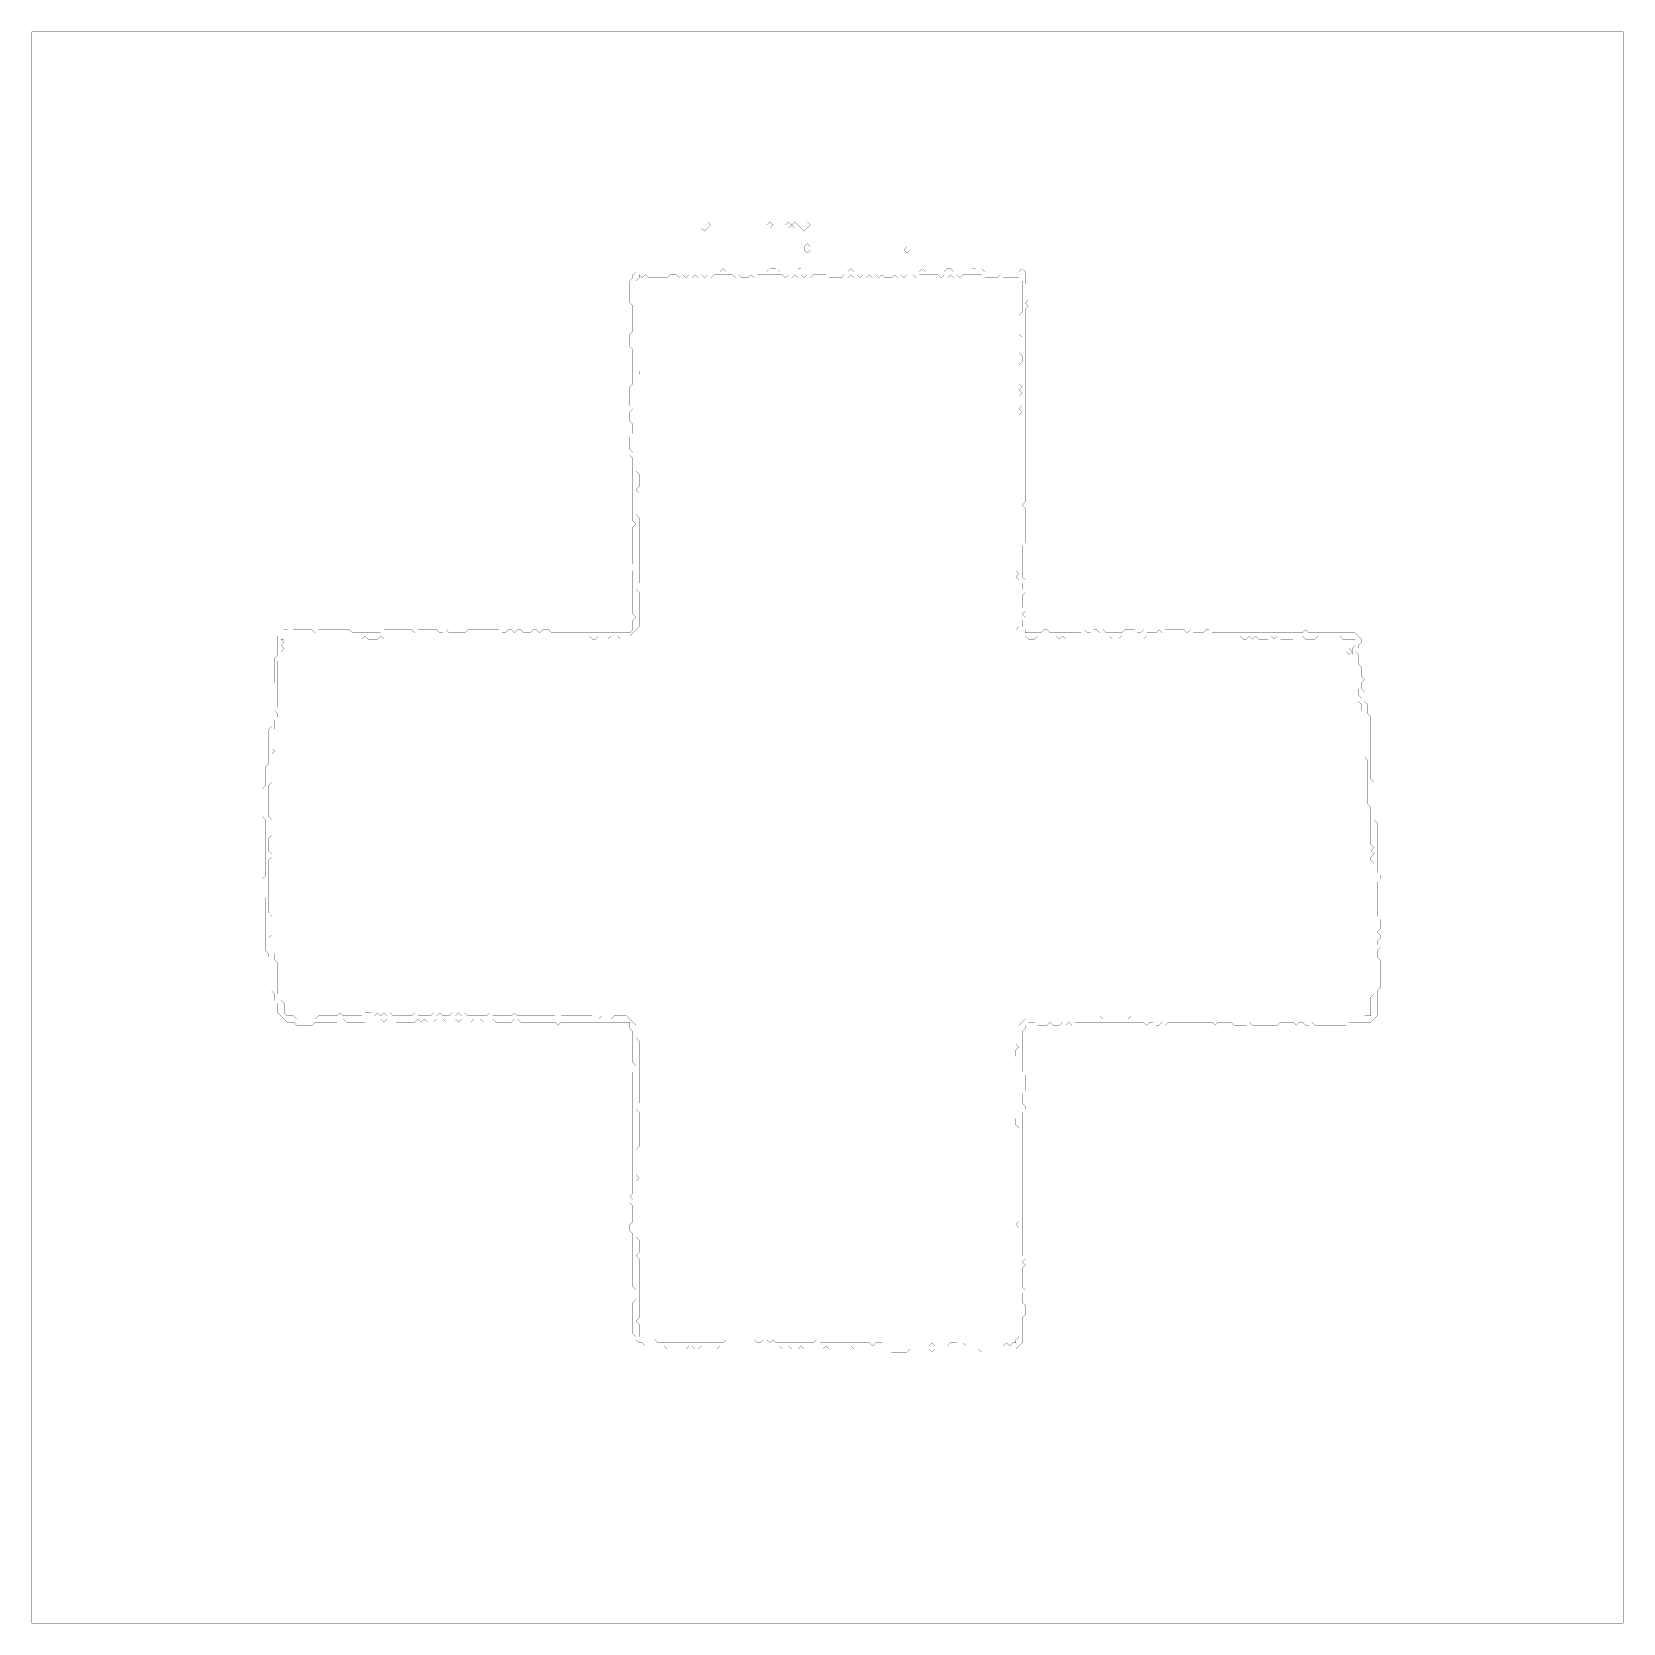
# Model space of a CAD drawing. Header units: metres. Extents: x 0 to 5109, y -5109 to 0.
import ezdxf

# ---------------------------------------------------------------- set-up
doc = ezdxf.new("R2010")
doc.units = ezdxf.units.M
for name, color, linetype in [('conductor', 1, 'Continuous'), ('dielectric', 8, 'Continuous'), ('substrate', 5, 'Continuous')]:
    doc.layers.add(name, color=color, linetype=linetype)

msp = doc.modelspace()

# ---------------------------------------------------------------- linework, layer by layer
at = {"layer": 'conductor', "const_width": 0.5}
for points in [[(1949.6, -779.8), (1949.6, -789.8), (1939.6, -799.8), (1939.6, -809.8), (1939.6, -819.8), (1939.6, -829.8), (1939.6, -839.8), (1939.6, -849.8), (1939.6, -859.8), (1939.6, -869.8), (1939.6, -879.8), (1939.6, -889.8), (1939.6, -899.8), (1939.6, -909.8), (1939.6, -919.8), (1939.6, -929.8), (1939.6, -939.8), (1939.6, -949.8), (1939.6, -959.8), (1939.6, -969.8), (1939.6, -979.8), (1939.6, -989.8), (1939.6, -999.8), (1939.6, -1009.8), (1939.6, -1019.8), (1939.6, -1029.8), (1939.6, -1039.8), (1939.6, -1049.8), (1939.6, -1059.8), (1939.6, -1069.8), (1939.6, -1079.8), (1949.6, -1089.8), (1949.6, -1099.8), (1939.6, -1109.8), (1939.6, -1119.8), (1939.6, -1129.8), (1939.6, -1139.8), (1939.6, -1149.8), (1939.6, -1159.8), (1939.6, -1169.8), (1939.6, -1179.8), (1939.6, -1189.8), (1939.6, -1199.8), (1939.6, -1209.8), (1939.6, -1219.8), (1939.6, -1229.8), (1939.6, -1239.8), (1939.6, -1249.8), (1939.6, -1259.8), (1939.6, -1269.8), (1939.6, -1279.8), (1939.6, -1289.7), (1939.6, -1299.7), (1939.6, -1309.7), (1939.6, -1319.7), (1939.6, -1329.7), (1939.6, -1339.7), (1939.6, -1349.7), (1939.6, -1359.7), (1939.6, -1369.7), (1939.6, -1379.7), (1939.6, -1389.7), (1939.6, -1399.7), (1939.6, -1409.7), (1949.6, -1419.7), (1949.6, -1429.7), (1949.6, -1439.7), (1949.6, -1449.7), (1949.6, -1459.7), (1939.6, -1469.7), (1949.6, -1479.7), (1939.6, -1489.7), (1939.6, -1499.7), (1939.6, -1509.7), (1939.6, -1519.7), (1939.6, -1529.7), (1939.6, -1539.7), (1939.6, -1549.7), (1949.6, -1559.7), (1949.6, -1569.7), (1949.6, -1579.7), (1949.6, -1589.7), (1949.6, -1599.7), (1949.6, -1609.7), (1949.6, -1619.7), (1949.6, -1629.7), (1949.6, -1639.7), (1949.6, -1649.7), (1949.6, -1659.7), (1949.6, -1669.7), (1949.6, -1679.7), (1949.6, -1689.7), (1949.6, -1699.7), (1949.6, -1709.7), (1949.6, -1719.7), (1949.6, -1729.7), (1949.6, -1739.7), (1949.6, -1749.7), (1949.6, -1759.7), (1949.6, -1769.7), (1939.6, -1779.7), (1939.6, -1789.7), (1949.6, -1799.6), (1949.6, -1809.6), (1949.6, -1819.6), (1949.6, -1829.6), (1949.6, -1839.6), (1949.6, -1849.6), (1949.6, -1859.6), (1949.6, -1869.6), (1949.6, -1879.6), (1949.6, -1889.6), (1949.6, -1899.6), (1949.6, -1909.6), (1939.6, -1919.6), (1929.6, -1929.6), (1919.6, -1939.6), (1909.6, -1939.6), (1899.6, -1939.6), (1889.6, -1949.6), (1879.6, -1939.6), (1869.6, -1939.6), (1859.6, -1939.6), (1849.6, -1949.6), (1839.6, -1939.6), (1829.6, -1939.6), (1819.6, -1939.6), (1809.6, -1949.6), (1799.6, -1949.6), (1789.7, -1939.6), (1779.7, -1939.6), (1769.7, -1939.6), (1759.7, -1939.6), (1749.7, -1939.6), (1739.7, -1939.6), (1729.7, -1939.6), (1719.7, -1939.6), (1709.7, -1939.6), (1699.7, -1939.6), (1689.7, -1939.6), (1679.7, -1939.6), (1669.7, -1939.6), (1659.7, -1939.6), (1649.7, -1939.6), (1639.7, -1939.6), (1629.7, -1939.6), (1619.7, -1939.6), (1609.7, -1939.6), (1599.7, -1939.6), (1589.7, -1939.6), (1579.7, -1939.6), (1569.7, -1939.6), (1559.7, -1939.6), (1549.7, -1939.6), (1539.7, -1939.6), (1529.7, -1939.6), (1519.7, -1939.6), (1509.7, -1939.6), (1499.7, -1939.6), (1489.7, -1939.6), (1479.7, -1939.6), (1469.7, -1939.6), (1459.7, -1939.6), (1449.7, -1939.6), (1439.7, -1939.6), (1429.7, -1939.6), (1419.7, -1939.6), (1409.7, -1939.6), (1399.7, -1939.6), (1389.7, -1939.6), (1379.7, -1939.6), (1369.7, -1939.6), (1359.7, -1939.6), (1349.7, -1939.6), (1339.7, -1939.6), (1329.7, -1939.6), (1319.7, -1939.6), (1309.7, -1939.6), (1299.7, -1939.6), (1289.7, -1939.6), (1279.8, -1939.6), (1269.8, -1939.6), (1259.8, -1939.6), (1249.8, -1939.6), (1239.8, -1939.6), (1229.8, -1939.6), (1219.8, -1939.6), (1209.8, -1939.6), (1199.8, -1939.6), (1189.8, -1939.6), (1179.8, -1939.6), (1169.8, -1939.6), (1159.8, -1939.6), (1149.8, -1939.6), (1139.8, -1939.6), (1129.8, -1949.6), (1119.8, -1939.6), (1109.8, -1949.6), (1099.8, -1949.6), (1089.8, -1949.6), (1079.8, -1949.6), (1069.8, -1939.6), (1059.8, -1949.6), (1049.8, -1939.6), (1039.8, -1939.6), (1029.8, -1939.6), (1019.8, -1939.6), (1009.8, -1939.6), (999.8, -1939.6), (989.8, -1939.6), (979.8, -1939.6), (969.8, -1939.6), (959.8, -1939.6), (949.8, -1939.6), (939.8, -1939.6), (929.8, -1939.6), (919.8, -1939.6), (909.8, -1939.6), (899.8, -1939.6), (889.8, -1939.6), (879.8, -1939.6), (869.8, -1939.6), (859.8, -1939.6), (849.8, -1939.6), (839.8, -1939.6), (829.8, -1939.6), (819.8, -1939.6), (809.8, -1949.6), (799.8, -1949.6), (809.8, -1959.6), (799.8, -1969.6), (809.8, -1979.6), (799.8, -1989.6), (799.8, -1999.6), (799.8, -2009.6), (789.8, -2019.6), (789.8, -2029.6), (789.8, -2039.6), (789.8, -2049.6), (789.8, -2059.6), (789.8, -2069.6), (789.8, -2079.6), (789.8, -2089.6), (789.8, -2099.6), (789.8, -2109.6), (789.8, -2119.6), (789.8, -2129.6), (789.8, -2139.6), (789.8, -2149.6), (789.8, -2159.6), (789.8, -2169.6), (779.8, -2179.6), (789.8, -2189.6), (789.8, -2199.6), (779.8, -2209.6), (779.8, -2219.6), (779.8, -2229.6), (779.8, -2239.6), (769.8, -2249.6), (769.8, -2259.6), (769.8, -2269.6), (769.8, -2279.6), (769.8, -2289.6), (769.8, -2299.6), (779.8, -2309.5), (769.8, -2319.5), (769.8, -2329.5), (769.8, -2339.5), (769.8, -2349.5), (769.8, -2359.5), (769.8, -2369.5), (769.8, -2379.5), (769.8, -2389.5), (769.8, -2399.5), (769.8, -2409.5), (759.9, -2419.5), (759.9, -2429.5), (759.9, -2439.5), (759.9, -2449.5), (759.9, -2459.5), (759.9, -2469.5), (759.9, -2479.5), (759.9, -2489.5), (759.9, -2499.5), (759.9, -2509.5), (759.9, -2519.5), (769.8, -2529.5), (769.8, -2539.5), (769.8, -2549.5), (769.8, -2559.5), (769.8, -2569.5), (769.8, -2579.5), (759.9, -2589.5), (759.9, -2599.5), (759.9, -2609.5), (759.9, -2619.5), (759.9, -2629.5), (769.8, -2639.5), (769.8, -2649.5), (759.9, -2659.5), (759.9, -2669.5), (759.9, -2679.5), (759.9, -2689.5), (759.9, -2699.5), (759.9, -2709.5), (759.9, -2719.5), (759.9, -2729.5), (759.9, -2739.5), (759.9, -2749.5), (759.9, -2759.5), (759.9, -2769.5), (759.9, -2779.5), (759.9, -2789.5), (759.9, -2799.5), (759.9, -2809.5), (759.9, -2819.4), (759.9, -2829.4), (769.8, -2839.4), (769.8, -2849.4), (769.8, -2859.4), (769.8, -2869.4), (769.8, -2879.4), (769.8, -2889.4), (769.8, -2899.4), (759.9, -2909.4), (769.8, -2919.4), (769.8, -2929.4), (769.8, -2939.4), (769.8, -2949.4), (779.8, -2959.4), (779.8, -2969.4), (779.8, -2979.4), (789.8, -2989.4), (789.8, -2999.4), (789.8, -3009.4), (789.8, -3019.4), (789.8, -3029.4), (789.8, -3039.4), (789.8, -3049.4), (789.8, -3059.4), (789.8, -3069.4), (789.8, -3079.4), (789.8, -3089.4), (799.8, -3099.4), (799.8, -3109.4), (809.8, -3119.4), (809.8, -3129.4), (809.8, -3139.4), (809.8, -3149.4), (819.8, -3159.4), (829.8, -3159.4), (839.8, -3159.4), (849.8, -3169.4), (859.8, -3169.4), (869.8, -3169.4), (879.8, -3169.4), (889.8, -3169.4), (899.8, -3169.4), (909.8, -3169.4), (919.8, -3159.4), (929.8, -3159.4), (939.8, -3159.4), (949.8, -3159.4), (959.8, -3159.4), (969.8, -3159.4), (979.8, -3159.4), (989.8, -3149.4), (999.8, -3159.4), (1009.8, -3159.4), (1019.8, -3159.4), (1029.8, -3159.4), (1039.8, -3159.4), (1049.8, -3159.4), (1059.8, -3159.4), (1069.8, -3149.4), (1079.8, -3149.4), (1089.8, -3149.4), (1099.8, -3159.4), (1109.8, -3149.4), (1119.8, -3159.4), (1129.8, -3149.4), (1139.8, -3159.4), (1149.8, -3149.4), (1159.8, -3159.4), (1169.8, -3159.4), (1179.8, -3159.4), (1189.8, -3159.4), (1199.8, -3159.4), (1209.8, -3159.4), (1219.8, -3159.4), (1229.8, -3149.4), (1239.8, -3159.4), (1249.8, -3159.4), (1259.8, -3159.4), (1269.8, -3159.4), (1279.8, -3159.4), (1289.7, -3149.4), (1299.7, -3159.4), (1309.7, -3149.4), (1319.7, -3159.4), (1329.7, -3159.4), (1339.7, -3159.4), (1349.7, -3149.4), (1359.7, -3159.4), (1369.7, -3149.4), (1379.7, -3159.4), (1389.7, -3149.4), (1399.7, -3159.4), (1409.7, -3159.4), (1419.7, -3159.4), (1429.7, -3159.4), (1439.7, -3159.4), (1449.7, -3159.4), (1459.7, -3159.4), (1469.7, -3149.4), (1479.7, -3159.4), (1489.7, -3159.4), (1499.7, -3159.4), (1509.7, -3159.4), (1519.7, -3159.4), (1529.7, -3159.4), (1539.7, -3159.4), (1549.7, -3149.4), (1559.7, -3159.4), (1569.7, -3159.4), (1579.7, -3159.4), (1589.7, -3159.4), (1599.7, -3159.4), (1609.7, -3159.4), (1619.7, -3159.4), (1629.7, -3159.4), (1639.7, -3159.4), (1649.7, -3159.4), (1659.7, -3159.4), (1669.7, -3159.4), (1679.7, -3159.4), (1689.7, -3169.4), (1699.7, -3159.4), (1709.7, -3159.4), (1719.7, -3159.4), (1729.7, -3159.4), (1739.7, -3159.4), (1749.7, -3159.4), (1759.7, -3159.4), (1769.7, -3159.4), (1779.7, -3159.4), (1789.7, -3159.4), (1799.6, -3159.4), (1809.6, -3169.4), (1819.6, -3169.4), (1829.6, -3159.4), (1839.6, -3169.4), (1849.6, -3169.4), (1859.6, -3169.4), (1869.6, -3159.4), (1879.6, -3159.4), (1889.6, -3159.4), (1899.6, -3159.4), (1909.6, -3159.4), (1919.6, -3169.4), (1929.6, -3179.4), (1939.6, -3189.4), (1939.6, -3199.4), (1939.6, -3209.4), (1939.6, -3219.4), (1939.6, -3229.4), (1949.6, -3239.4), (1949.6, -3249.4), (1949.6, -3259.4), (1949.6, -3269.4), (1949.6, -3279.4), (1949.6, -3289.4), (1949.6, -3299.4), (1949.6, -3309.4), (1949.6, -3319.4), (1949.6, -3329.3), (1949.6, -3339.3), (1949.6, -3349.3), (1949.6, -3359.3), (1949.6, -3369.3), (1949.6, -3379.3), (1949.6, -3389.3), (1949.6, -3399.3), (1949.6, -3409.3), (1949.6, -3419.3), (1949.6, -3429.3), (1949.6, -3439.3), (1939.6, -3449.3), (1939.6, -3459.3), (1949.6, -3469.3), (1949.6, -3479.3), (1949.6, -3489.3), (1949.6, -3499.3), (1949.6, -3509.3), (1949.6, -3519.3), (1949.6, -3529.3), (1949.6, -3539.3), (1949.6, -3549.3), (1949.6, -3559.3), (1949.6, -3569.3), (1949.6, -3579.3), (1939.6, -3589.3), (1939.6, -3599.3), (1939.6, -3609.3), (1939.6, -3619.3), (1939.6, -3629.3), (1939.6, -3639.3), (1939.6, -3649.3), (1939.6, -3659.3), (1939.6, -3669.3), (1949.6, -3679.3), (1939.6, -3689.3), (1939.6, -3699.3), (1939.6, -3709.3), (1939.6, -3719.3), (1939.6, -3729.3), (1939.6, -3739.3), (1939.6, -3749.3), (1939.6, -3759.3), (1939.6, -3769.3), (1939.6, -3779.3), (1939.6, -3789.3), (1939.6, -3799.3), (1939.6, -3809.3), (1939.6, -3819.3), (1939.6, -3829.3), (1939.6, -3839.2), (1939.6, -3849.2), (1939.6, -3859.2), (1939.6, -3869.2), (1949.6, -3879.2), (1949.6, -3889.2), (1949.6, -3899.2), (1949.6, -3909.2), (1949.6, -3919.2), (1939.6, -3929.2), (1949.6, -3939.2), (1949.6, -3949.2), (1949.6, -3959.2), (1949.6, -3969.2), (1949.6, -3979.2), (1949.6, -3989.2), (1949.6, -3999.2), (1949.6, -4009.2), (1949.6, -4019.2), (1949.6, -4029.2), (1949.6, -4039.2), (1949.6, -4049.2), (1949.6, -4059.2), (1949.6, -4069.2), (1949.6, -4079.2), (1949.6, -4089.2), (1949.6, -4099.2), (1949.6, -4109.2), (1949.6, -4119.2), (1949.6, -4129.2), (1939.6, -4139.2), (1949.6, -4149.2), (1949.6, -4159.2), (1949.6, -4169.2), (1949.6, -4179.2), (1949.6, -4189.2), (1959.6, -4199.2), (1969.6, -4199.2), (1979.6, -4199.2), (1989.6, -4199.2), (1999.6, -4199.2), (2009.6, -4209.2), (2019.6, -4209.2), (2029.6, -4209.2), (2039.6, -4209.2), (2049.6, -4209.2), (2059.6, -4209.2), (2069.6, -4209.2), (2079.6, -4209.2), (2089.6, -4209.2), (2099.6, -4209.2), (2109.6, -4209.2), (2119.6, -4209.2), (2129.6, -4209.2), (2139.6, -4209.2), (2149.6, -4209.2), (2159.6, -4209.2), (2169.6, -4209.2), (2179.6, -4209.2), (2189.6, -4209.2), (2199.6, -4209.2), (2209.6, -4209.2), (2219.6, -4209.2), (2229.6, -4199.2), (2239.6, -4199.2), (2249.6, -4199.2), (2259.6, -4199.2), (2269.6, -4199.2), (2279.6, -4199.2), (2289.6, -4209.2), (2299.6, -4199.2), (2309.5, -4199.2), (2319.5, -4199.2), (2329.5, -4209.2), (2339.5, -4209.2), (2349.5, -4199.2), (2359.5, -4199.2), (2369.5, -4209.2), (2379.5, -4199.2), (2389.5, -4209.2), (2399.5, -4209.2), (2409.5, -4209.2), (2419.5, -4209.2), (2429.5, -4209.2), (2439.5, -4209.2), (2449.5, -4209.2), (2459.5, -4209.2), (2469.5, -4209.2), (2479.5, -4209.2), (2489.5, -4209.2), (2499.5, -4209.2), (2509.5, -4209.2), (2519.5, -4199.2), (2529.5, -4209.2), (2539.5, -4209.2), (2549.5, -4209.2), (2559.5, -4209.2), (2569.5, -4209.2), (2579.5, -4209.2), (2589.5, -4209.2), (2599.5, -4209.2), (2609.5, -4209.2), (2619.5, -4209.2), (2629.5, -4209.2), (2639.5, -4209.2), (2649.5, -4209.2), (2659.5, -4209.2), (2669.5, -4209.2), (2679.5, -4209.2), (2689.5, -4209.2), (2699.5, -4219.2), (2709.5, -4209.2), (2719.5, -4209.2), (2729.5, -4209.2), (2739.5, -4219.2), (2749.5, -4219.2), (2759.5, -4219.2), (2769.5, -4219.2), (2779.5, -4219.2), (2789.5, -4219.2), (2799.5, -4219.2), (2809.5, -4219.2), (2819.4, -4219.2), (2829.4, -4219.2), (2839.4, -4219.2), (2849.4, -4219.2), (2859.4, -4219.2), (2869.4, -4219.2), (2879.4, -4219.2), (2889.4, -4209.2), (2899.4, -4219.2), (2909.4, -4219.2), (2919.4, -4219.2), (2929.4, -4219.2), (2939.4, -4219.2), (2949.4, -4209.2), (2959.4, -4209.2), (2969.4, -4209.2), (2979.4, -4219.2), (2989.4, -4209.2), (2999.4, -4219.2), (3009.4, -4219.2), (3019.4, -4219.2), (3029.4, -4219.2), (3039.4, -4219.2), (3049.4, -4209.2), (3059.4, -4219.2), (3069.4, -4219.2), (3079.4, -4219.2), (3089.4, -4219.2), (3099.4, -4219.2), (3109.4, -4209.2), (3119.4, -4219.2), (3129.4, -4209.2), (3139.4, -4219.2), (3149.4, -4209.2), (3159.4, -4209.2), (3159.4, -4199.2), (3169.4, -4189.2), (3169.4, -4179.2), (3169.4, -4169.2), (3169.4, -4159.2), (3169.4, -4149.2), (3169.4, -4139.2), (3169.4, -4129.2), (3169.4, -4119.2), (3169.4, -4109.2), (3169.4, -4099.2), (3169.4, -4089.2), (3169.4, -4079.2), (3169.4, -4069.2), (3169.4, -4059.2), (3169.4, -4049.2), (3169.4, -4039.2), (3169.4, -4029.2), (3169.4, -4019.2), (3169.4, -4009.2), (3169.4, -3999.2), (3169.4, -3989.2), (3169.4, -3979.2), (3169.4, -3969.2), (3169.4, -3959.2), (3169.4, -3949.2), (3169.4, -3939.2), (3169.4, -3929.2), (3169.4, -3919.2), (3169.4, -3909.2), (3169.4, -3899.2), (3169.4, -3889.2), (3169.4, -3879.2), (3169.4, -3869.2), (3169.4, -3859.2), (3169.4, -3849.2), (3169.4, -3839.2), (3159.4, -3829.3), (3169.4, -3819.3), (3169.4, -3809.3), (3169.4, -3799.3), (3169.4, -3789.3), (3169.4, -3779.3), (3169.4, -3769.3), (3169.4, -3759.3), (3169.4, -3749.3), (3169.4, -3739.3), (3169.4, -3729.3), (3169.4, -3719.3), (3169.4, -3709.3), (3169.4, -3699.3), (3169.4, -3689.3), (3169.4, -3679.3), (3169.4, -3669.3), (3169.4, -3659.3), (3169.4, -3649.3), (3169.4, -3639.3), (3169.4, -3629.3), (3169.4, -3619.3), (3169.4, -3609.3), (3169.4, -3599.3), (3169.4, -3589.3), (3169.4, -3579.3), (3169.4, -3569.3), (3169.4, -3559.3), (3169.4, -3549.3), (3169.4, -3539.3), (3169.4, -3529.3), (3169.4, -3519.3), (3159.4, -3509.3), (3159.4, -3499.3), (3159.4, -3489.3), (3169.4, -3479.3), (3169.4, -3469.3), (3169.4, -3459.3), (3169.4, -3449.3), (3169.4, -3439.3), (3169.4, -3429.3), (3169.4, -3419.3), (3169.4, -3409.3), (3169.4, -3399.3), (3169.4, -3389.3), (3169.4, -3379.3), (3169.4, -3369.3), (3169.4, -3359.3), (3169.4, -3349.3), (3169.4, -3339.3), (3169.4, -3329.3), (3169.4, -3319.4), (3169.4, -3309.4), (3169.4, -3299.4), (3159.4, -3289.4), (3159.4, -3279.4), (3159.4, -3269.4), (3169.4, -3259.4), (3159.4, -3249.4), (3169.4, -3239.4), (3169.4, -3229.4), (3169.4, -3219.4), (3169.4, -3209.4), (3169.4, -3199.4), (3169.4, -3189.4), (3179.4, -3179.4), (3189.4, -3169.4), (3199.4, -3169.4), (3209.4, -3169.4), (3219.4, -3169.4), (3229.4, -3169.4), (3239.4, -3169.4), (3249.4, -3169.4), (3259.4, -3169.4), (3269.4, -3169.4), (3279.4, -3169.4), (3289.4, -3169.4), (3299.4, -3169.4), (3309.4, -3169.4), (3319.4, -3169.4), (3329.3, -3169.4), (3339.3, -3169.4), (3349.3, -3169.4), (3359.3, -3169.4), (3369.3, -3169.4), (3379.3, -3169.4), (3389.3, -3169.4), (3399.3, -3169.4), (3409.3, -3169.4), (3419.3, -3169.4), (3429.3, -3159.4), (3439.3, -3169.4), (3449.3, -3169.4), (3459.3, -3169.4), (3469.3, -3169.4), (3479.3, -3169.4), (3489.3, -3169.4), (3499.3, -3169.4), (3509.3, -3169.4), (3519.3, -3169.4), (3529.3, -3159.4), (3539.3, -3169.4), (3549.3, -3169.4), (3559.3, -3169.4), (3569.3, -3169.4), (3579.3, -3169.4), (3589.3, -3169.4), (3599.3, -3169.4), (3609.3, -3169.4), (3619.3, -3169.4), (3629.3, -3169.4), (3639.3, -3169.4), (3649.3, -3169.4), (3659.3, -3169.4), (3669.3, -3169.4), (3679.3, -3169.4), (3689.3, -3169.4), (3699.3, -3169.4), (3709.3, -3169.4), (3719.3, -3169.4), (3729.3, -3169.4), (3739.3, -3169.4), (3749.3, -3169.4), (3759.3, -3169.4), (3769.3, -3169.4), (3779.3, -3169.4), (3789.3, -3169.4), (3799.3, -3169.4), (3809.3, -3169.4), (3819.3, -3169.4), (3829.3, -3169.4), (3839.2, -3169.4), (3849.2, -3169.4), (3859.2, -3169.4), (3869.2, -3169.4), (3879.2, -3169.4), (3889.2, -3169.4), (3899.2, -3169.4), (3909.2, -3169.4), (3919.2, -3169.4), (3929.2, -3169.4), (3939.2, -3169.4), (3949.2, -3169.4), (3959.2, -3169.4), (3969.2, -3169.4), (3979.2, -3169.4), (3989.2, -3169.4), (3999.2, -3169.4), (4009.2, -3169.4), (4019.2, -3169.4), (4029.2, -3169.4), (4039.2, -3169.4), (4049.2, -3169.4), (4059.2, -3169.4), (4069.2, -3169.4), (4079.2, -3169.4), (4089.2, -3169.4), (4099.2, -3169.4), (4109.2, -3169.4), (4119.2, -3169.4), (4129.2, -3169.4), (4139.2, -3169.4), (4149.2, -3169.4), (4159.2, -3169.4), (4169.2, -3169.4), (4179.2, -3169.4), (4189.2, -3169.4), (4199.2, -3169.4), (4209.2, -3169.4), (4219.2, -3169.4), (4229.2, -3169.4), (4239.2, -3169.4), (4249.2, -3169.4), (4259.2, -3169.4), (4269.2, -3169.4), (4279.2, -3159.4), (4289.2, -3159.4), (4299.2, -3159.4), (4299.2, -3149.4), (4299.2, -3139.4), (4299.2, -3129.4), (4299.2, -3119.4), (4299.2, -3109.4), (4299.2, -3099.4), (4309.2, -3089.4), (4309.2, -3079.4), (4309.2, -3069.4), (4309.2, -3059.4), (4309.2, -3049.4), (4309.2, -3039.4), (4309.2, -3029.4), (4309.2, -3019.4), (4309.2, -3009.4), (4309.2, -2999.4), (4309.2, -2989.4), (4309.2, -2979.4), (4309.2, -2969.4), (4309.2, -2959.4), (4309.2, -2949.4), (4309.2, -2939.4), (4309.2, -2929.4), (4309.2, -2919.4), (4309.2, -2909.4), (4309.2, -2899.4), (4309.2, -2889.4), (4309.2, -2879.4), (4309.2, -2869.4), (4309.2, -2859.4), (4309.2, -2849.4), (4309.2, -2839.4), (4309.2, -2829.4), (4309.2, -2819.4), (4309.2, -2809.5), (4309.2, -2799.5), (4309.2, -2789.5), (4309.2, -2779.5), (4309.2, -2769.5), (4309.2, -2759.5), (4309.2, -2749.5), (4309.2, -2739.5), (4309.2, -2729.5), (4309.2, -2719.5), (4309.2, -2709.5), (4309.2, -2699.5), (4309.2, -2689.5), (4309.2, -2679.5), (4309.2, -2669.5), (4299.2, -2659.5), (4299.2, -2649.5), (4309.2, -2639.5), (4299.2, -2629.5), (4309.2, -2619.5), (4299.2, -2609.5), (4299.2, -2599.5), (4299.2, -2589.5), (4299.2, -2579.5), (4299.2, -2569.5), (4299.2, -2559.5), (4299.2, -2549.5), (4299.2, -2539.5), (4299.2, -2529.5), (4299.2, -2519.5), (4299.2, -2509.5), (4299.2, -2499.5), (4299.2, -2489.5), (4289.2, -2479.5), (4289.2, -2469.5), (4289.2, -2459.5), (4289.2, -2449.5), (4289.2, -2439.5), (4289.2, -2429.5), (4289.2, -2419.5), (4289.2, -2409.5), (4289.2, -2399.5), (4289.2, -2389.5), (4289.2, -2379.5), (4289.2, -2369.5), (4289.2, -2359.5), (4289.2, -2349.5), (4289.2, -2339.5), (4279.2, -2329.5), (4279.2, -2319.5), (4279.2, -2309.5), (4279.2, -2299.6), (4279.2, -2289.6), (4279.2, -2279.6), (4279.2, -2269.6), (4279.2, -2259.6), (4279.2, -2249.6), (4279.2, -2239.6), (4279.2, -2229.6), (4279.2, -2219.6), (4279.2, -2209.6), (4279.2, -2199.6), (4279.2, -2189.6), (4269.2, -2179.6), (4269.2, -2169.6), (4269.2, -2159.6), (4259.2, -2149.6), (4269.2, -2139.6), (4259.2, -2129.6), (4259.2, -2119.6), (4259.2, -2109.6), (4249.2, -2099.6), (4249.2, -2089.6), (4249.2, -2079.6), (4249.2, -2069.6), (4249.2, -2059.6), (4249.2, -2049.6), (4249.2, -2039.6), (4249.2, -2029.6), (4249.2, -2019.6), (4249.2, -2009.6), (4239.2, -1999.6), (4239.2, -1989.6), (4239.2, -1979.6), (4249.2, -1969.6), (4249.2, -1959.6), (4249.2, -1949.6), (4239.2, -1949.6), (4229.2, -1949.6), (4219.2, -1949.6), (4209.2, -1949.6), (4199.2, -1939.6), (4189.2, -1939.6), (4179.2, -1939.6), (4169.2, -1939.6), (4159.2, -1939.6), (4149.2, -1939.6), (4139.2, -1939.6), (4129.2, -1939.6), (4119.2, -1949.6), (4109.2, -1949.6), (4099.2, -1949.6), (4089.2, -1949.6), (4079.2, -1939.6), (4069.2, -1939.6), (4059.2, -1939.6), (4049.2, -1949.6), (4039.2, -1949.6), (4029.2, -1949.6), (4019.2, -1949.6), (4009.2, -1949.6), (3999.2, -1939.6), (3989.2, -1949.6), (3979.2, -1939.6), (3969.2, -1949.6), (3959.2, -1949.6), (3949.2, -1949.6), (3939.2, -1949.6), (3929.2, -1939.6), (3919.2, -1949.6), (3909.2, -1939.6), (3899.2, -1949.6), (3889.2, -1949.6), (3879.2, -1939.6), (3869.2, -1939.6), (3859.2, -1939.6), (3849.2, -1939.6), (3839.2, -1939.6), (3829.3, -1939.6), (3819.3, -1939.6), (3809.3, -1939.6), (3799.3, -1939.6), (3789.3, -1939.6), (3779.3, -1939.6), (3769.3, -1939.6), (3759.3, -1939.6), (3749.3, -1939.6), (3739.3, -1939.6), (3729.3, -1939.6), (3719.3, -1939.6), (3709.3, -1939.6), (3699.3, -1939.6), (3689.3, -1939.6), (3679.3, -1939.6), (3669.3, -1939.6), (3659.3, -1939.6), (3649.3, -1939.6), (3639.3, -1939.6), (3629.3, -1939.6), (3619.3, -1939.6), (3609.3, -1939.6), (3599.3, -1939.6), (3589.3, -1939.6), (3579.3, -1939.6), (3569.3, -1949.6), (3559.3, -1939.6), (3549.3, -1939.6), (3539.3, -1939.6), (3529.3, -1939.6), (3519.3, -1939.6), (3509.3, -1939.6), (3499.3, -1939.6), (3489.3, -1949.6), (3479.3, -1939.6), (3469.3, -1949.6), (3459.3, -1939.6), (3449.3, -1939.6), (3439.3, -1939.6), (3429.3, -1939.6), (3419.3, -1939.6), (3409.3, -1939.6), (3399.3, -1939.6), (3389.3, -1939.6), (3379.3, -1939.6), (3369.3, -1939.6), (3359.3, -1939.6), (3349.3, -1939.6), (3339.3, -1939.6), (3329.3, -1939.6), (3319.4, -1949.6), (3309.4, -1939.6), (3299.4, -1949.6), (3289.4, -1939.6), (3279.4, -1939.6), (3269.4, -1939.6), (3259.4, -1939.6), (3249.4, -1939.6), (3239.4, -1939.6), (3229.4, -1939.6), (3219.4, -1949.6), (3209.4, -1949.6), (3199.4, -1949.6), (3189.4, -1939.6), (3179.4, -1939.6), (3169.4, -1929.6), (3159.4, -1919.6), (3169.4, -1909.6), (3169.4, -1899.6), (3169.4, -1889.6), (3169.4, -1879.6), (3169.4, -1869.6), (3169.4, -1859.6), (3169.4, -1849.6), (3169.4, -1839.6), (3169.4, -1829.6), (3169.4, -1819.6), (3169.4, -1809.6), (3169.4, -1799.6), (3169.4, -1789.7), (3169.4, -1779.7), (3169.4, -1769.7), (3169.4, -1759.7), (3159.4, -1749.7), (3169.4, -1739.7), (3159.4, -1729.7), (3169.4, -1719.7), (3169.4, -1709.7), (3169.4, -1699.7), (3169.4, -1689.7), (3169.4, -1679.7), (3169.4, -1669.7), (3169.4, -1659.7), (3169.4, -1649.7), (3169.4, -1639.7), (3169.4, -1629.7), (3169.4, -1619.7), (3169.4, -1609.7), (3169.4, -1599.7), (3169.4, -1589.7), (3169.4, -1579.7), (3169.4, -1569.7), (3169.4, -1559.7), (3169.4, -1549.7), (3169.4, -1539.7), (3169.4, -1529.7), (3169.4, -1519.7), (3169.4, -1509.7), (3169.4, -1499.7), (3169.4, -1489.7), (3169.4, -1479.7), (3169.4, -1469.7), (3169.4, -1459.7), (3169.4, -1449.7), (3169.4, -1439.7), (3169.4, -1429.7), (3169.4, -1419.7), (3169.4, -1409.7), (3169.4, -1399.7), (3169.4, -1389.7), (3169.4, -1379.7), (3169.4, -1369.7), (3169.4, -1359.7), (3169.4, -1349.7), (3169.4, -1339.7), (3169.4, -1329.7), (3169.4, -1319.7), (3169.4, -1309.7), (3169.4, -1299.7), (3169.4, -1289.7), (3169.4, -1279.8), (3169.4, -1269.8), (3169.4, -1259.8), (3169.4, -1249.8), (3169.4, -1239.8), (3169.4, -1229.8), (3179.4, -1219.8), (3169.4, -1209.8), (3179.4, -1199.8), (3169.4, -1189.8), (3169.4, -1179.8), (3169.4, -1169.8), (3179.4, -1159.8), (3169.4, -1149.8), (3179.4, -1139.8), (3169.4, -1129.8), (3169.4, -1119.8), (3169.4, -1109.8), (3169.4, -1099.8), (3169.4, -1089.8), (3169.4, -1079.8), (3169.4, -1069.8), (3179.4, -1059.8), (3179.4, -1049.8), (3179.4, -1039.8), (3169.4, -1029.8), (3169.4, -1019.8), (3169.4, -1009.8), (3169.4, -999.8), (3169.4, -989.8), (3179.4, -979.8), (3169.4, -969.8), (3169.4, -959.8), (3169.4, -949.8), (3169.4, -939.8), (3169.4, -929.8), (3169.4, -919.8), (3169.4, -909.8), (3179.4, -899.8), (3179.4, -889.8), (3179.4, -879.8), (3179.4, -869.8), (3179.4, -859.8), (3179.4, -849.8), (3179.4, -839.8), (3179.4, -829.8), (3179.4, -819.8), (3179.4, -809.8), (3179.4, -799.8), (3169.4, -789.8), (3159.4, -789.8), (3149.4, -789.8), (3139.4, -789.8), (3129.4, -789.8), (3119.4, -789.8), (3109.4, -779.8), (3099.4, -789.8), (3089.4, -789.8), (3079.4, -789.8), (3069.4, -789.8), (3059.4, -789.8), (3049.4, -779.8), (3039.4, -779.8), (3029.4, -779.8), (3019.4, -779.8), (3009.4, -779.8), (2999.4, -779.8), (2989.4, -779.8), (2979.4, -789.8), (2969.4, -779.8), (2959.4, -789.8), (2949.4, -779.8), (2939.4, -789.8), (2929.4, -779.8), (2919.4, -789.8), (2909.4, -779.8), (2899.4, -779.8), (2889.4, -779.8), (2879.4, -779.8), (2869.4, -779.8), (2859.4, -779.8), (2849.4, -779.8), (2839.4, -789.8), (2829.4, -779.8), (2819.4, -789.8), (2809.5, -779.8), (2799.5, -789.8), (2789.5, -779.8), (2779.5, -789.8), (2769.5, -779.8), (2759.5, -789.8), (2749.5, -789.8), (2739.5, -789.8), (2729.5, -779.8), (2719.5, -789.8), (2709.5, -779.8), (2699.5, -789.8), (2689.5, -779.8), (2679.5, -789.8), (2669.5, -779.8), (2659.5, -789.8), (2649.5, -779.8), (2639.5, -789.8), (2629.5, -779.8), (2619.5, -789.8), (2609.5, -779.8), (2599.5, -789.8), (2589.5, -789.8), (2579.5, -789.8), (2569.5, -789.8), (2559.5, -789.8), (2549.5, -779.8), (2539.5, -779.8), (2529.5, -779.8), (2519.5, -779.8), (2509.5, -779.8), (2499.5, -789.8), (2489.5, -779.8), (2479.5, -789.8), (2469.5, -779.8), (2459.5, -789.8), (2449.5, -779.8), (2439.5, -789.8), (2429.5, -779.8), (2419.5, -789.8), (2409.5, -779.8), (2399.5, -779.8), (2389.5, -779.8), (2379.5, -779.8), (2369.5, -779.8), (2359.5, -779.8), (2349.5, -779.8), (2339.5, -779.8), (2329.5, -779.8), (2319.5, -789.8), (2309.5, -779.8), (2299.6, -789.8), (2289.6, -789.8), (2279.6, -789.8), (2269.6, -779.8), (2259.6, -789.8), (2249.6, -779.8), (2239.6, -779.8), (2229.6, -779.8), (2219.6, -779.8), (2209.6, -779.8), (2199.6, -779.8), (2189.6, -779.8), (2179.6, -789.8), (2169.6, -779.8), (2159.6, -789.8), (2149.6, -779.8), (2139.6, -789.8), (2129.6, -779.8), (2119.6, -789.8), (2109.6, -779.8), (2099.6, -789.8), (2089.6, -779.8), (2079.6, -789.8), (2069.6, -779.8), (2059.6, -779.8), (2049.6, -779.8), (2039.6, -789.8), (2029.6, -789.8), (2019.6, -789.8), (2009.6, -789.8), (1999.6, -789.8), (1989.6, -789.8), (1979.6, -789.8), (1969.6, -779.8), (1959.6, -789.8)], [(4219.2, -1989.6), (4229.2, -1979.6), (4239.2, -1989.6), (4229.2, -1999.6)]]:
    msp.add_lwpolyline(points, close=True, dxfattribs=at)
at = {"layer": 'dielectric', "const_width": 0.5}
for points in [[(2469.5, -609.9), (2479.5, -619.9), (2469.5, -629.9), (2479.5, -619.9)], [(2449.5, -629.9)], [(2469.5, -649.9)]]:
    msp.add_lwpolyline(points, close=True, dxfattribs=at)
at = {"layer": 'substrate', "const_width": 0.5}
for points in [[(0, 0), (0, -10), (0, -20), (0, -30), (0, -40), (0, -50), (0, -60), (0, -70), (0, -80), (0, -90), (0, -100), (0, -110), (0, -120), (0, -130), (0, -140), (0, -150), (0, -160), (0, -170), (0, -180), (0, -190), (0, -200), (0, -210), (0, -220), (0, -230), (0, -240), (0, -250), (0, -259.9), (0, -269.9), (0, -279.9), (0, -289.9), (0, -299.9), (0, -309.9), (0, -319.9), (0, -329.9), (0, -339.9), (0, -349.9), (0, -359.9), (0, -369.9), (0, -379.9), (0, -389.9), (0, -399.9), (0, -409.9), (0, -419.9), (0, -429.9), (0, -439.9), (0, -449.9), (0, -459.9), (0, -469.9), (0, -479.9), (0, -489.9), (0, -499.9), (0, -509.9), (0, -519.9), (0, -529.9), (0, -539.9), (0, -549.9), (0, -559.9), (0, -569.9), (0, -579.9), (0, -589.9), (0, -599.9), (0, -609.9), (0, -619.9), (0, -629.9), (0, -639.9), (0, -649.9), (0, -659.9), (0, -669.9), (0, -679.9), (0, -689.9), (0, -699.9), (0, -709.9), (0, -719.9), (0, -729.9), (0, -739.9), (0, -749.9), (0, -759.9), (0, -769.8), (0, -779.8), (0, -789.8), (0, -799.8), (0, -809.8), (0, -819.8), (0, -829.8), (0, -839.8), (0, -849.8), (0, -859.8), (0, -869.8), (0, -879.8), (0, -889.8), (0, -899.8), (0, -909.8), (0, -919.8), (0, -929.8), (0, -939.8), (0, -949.8), (0, -959.8), (0, -969.8), (0, -979.8), (0, -989.8), (0, -999.8), (0, -1009.8), (0, -1019.8), (0, -1029.8), (0, -1039.8), (0, -1049.8), (0, -1059.8), (0, -1069.8), (0, -1079.8), (0, -1089.8), (0, -1099.8), (0, -1109.8), (0, -1119.8), (0, -1129.8), (0, -1139.8), (0, -1149.8), (0, -1159.8), (0, -1169.8), (0, -1179.8), (0, -1189.8), (0, -1199.8), (0, -1209.8), (0, -1219.8), (0, -1229.8), (0, -1239.8), (0, -1249.8), (0, -1259.8), (0, -1269.8), (0, -1279.8), (0, -1289.7), (0, -1299.7), (0, -1309.7), (0, -1319.7), (0, -1329.7), (0, -1339.7), (0, -1349.7), (0, -1359.7), (0, -1369.7), (0, -1379.7), (0, -1389.7), (0, -1399.7), (0, -1409.7), (0, -1419.7), (0, -1429.7), (0, -1439.7), (0, -1449.7), (0, -1459.7), (0, -1469.7), (0, -1479.7), (0, -1489.7), (0, -1499.7), (0, -1509.7), (0, -1519.7), (0, -1529.7), (0, -1539.7), (0, -1549.7), (0, -1559.7), (0, -1569.7), (0, -1579.7), (0, -1589.7), (0, -1599.7), (0, -1609.7), (0, -1619.7), (0, -1629.7), (0, -1639.7), (0, -1649.7), (0, -1659.7), (0, -1669.7), (0, -1679.7), (0, -1689.7), (0, -1699.7), (0, -1709.7), (0, -1719.7), (0, -1729.7), (0, -1739.7), (0, -1749.7), (0, -1759.7), (0, -1769.7), (0, -1779.7), (0, -1789.7), (0, -1799.6), (0, -1809.6), (0, -1819.6), (0, -1829.6), (0, -1839.6), (0, -1849.6), (0, -1859.6), (0, -1869.6), (0, -1879.6), (0, -1889.6), (0, -1899.6), (0, -1909.6), (0, -1919.6), (0, -1929.6), (0, -1939.6), (0, -1949.6), (0, -1959.6), (0, -1969.6), (0, -1979.6), (0, -1989.6), (0, -1999.6), (0, -2009.6), (0, -2019.6), (0, -2029.6), (0, -2039.6), (0, -2049.6), (0, -2059.6), (0, -2069.6), (0, -2079.6), (0, -2089.6), (0, -2099.6), (0, -2109.6), (0, -2119.6), (0, -2129.6), (0, -2139.6), (0, -2149.6), (0, -2159.6), (0, -2169.6), (0, -2179.6), (0, -2189.6), (0, -2199.6), (0, -2209.6), (0, -2219.6), (0, -2229.6), (0, -2239.6), (0, -2249.6), (0, -2259.6), (0, -2269.6), (0, -2279.6), (0, -2289.6), (0, -2299.6), (0, -2309.5), (0, -2319.5), (0, -2329.5), (0, -2339.5), (0, -2349.5), (0, -2359.5), (0, -2369.5), (0, -2379.5), (0, -2389.5), (0, -2399.5), (0, -2409.5), (0, -2419.5), (0, -2429.5), (0, -2439.5), (0, -2449.5), (0, -2459.5), (0, -2469.5), (0, -2479.5), (0, -2489.5), (0, -2499.5), (0, -2509.5), (0, -2519.5), (0, -2529.5), (0, -2539.5), (0, -2549.5), (0, -2559.5), (0, -2569.5), (0, -2579.5), (0, -2589.5), (0, -2599.5), (0, -2609.5), (0, -2619.5), (0, -2629.5), (0, -2639.5), (0, -2649.5), (0, -2659.5), (0, -2669.5), (0, -2679.5), (0, -2689.5), (0, -2699.5), (0, -2709.5), (0, -2719.5), (0, -2729.5), (0, -2739.5), (0, -2749.5), (0, -2759.5), (0, -2769.5), (0, -2779.5), (0, -2789.5), (0, -2799.5), (0, -2809.5), (0, -2819.4), (0, -2829.4), (0, -2839.4), (0, -2849.4), (0, -2859.4), (0, -2869.4), (0, -2879.4), (0, -2889.4), (0, -2899.4), (0, -2909.4), (0, -2919.4), (0, -2929.4), (0, -2939.4), (0, -2949.4), (0, -2959.4), (0, -2969.4), (0, -2979.4), (0, -2989.4), (0, -2999.4), (0, -3009.4), (0, -3019.4), (0, -3029.4), (0, -3039.4), (0, -3049.4), (0, -3059.4), (0, -3069.4), (0, -3079.4), (0, -3089.4), (0, -3099.4), (0, -3109.4), (0, -3119.4), (0, -3129.4), (0, -3139.4), (0, -3149.4), (0, -3159.4), (0, -3169.4), (0, -3179.4), (0, -3189.4), (0, -3199.4), (0, -3209.4), (0, -3219.4), (0, -3229.4), (0, -3239.4), (0, -3249.4), (0, -3259.4), (0, -3269.4), (0, -3279.4), (0, -3289.4), (0, -3299.4), (0, -3309.4), (0, -3319.4), (0, -3329.3), (0, -3339.3), (0, -3349.3), (0, -3359.3), (0, -3369.3), (0, -3379.3), (0, -3389.3), (0, -3399.3), (0, -3409.3), (0, -3419.3), (0, -3429.3), (0, -3439.3), (0, -3449.3), (0, -3459.3), (0, -3469.3), (0, -3479.3), (0, -3489.3), (0, -3499.3), (0, -3509.3), (0, -3519.3), (0, -3529.3), (0, -3539.3), (0, -3549.3), (0, -3559.3), (0, -3569.3), (0, -3579.3), (0, -3589.3), (0, -3599.3), (0, -3609.3), (0, -3619.3), (0, -3629.3), (0, -3639.3), (0, -3649.3), (0, -3659.3), (0, -3669.3), (0, -3679.3), (0, -3689.3), (0, -3699.3), (0, -3709.3), (0, -3719.3), (0, -3729.3), (0, -3739.3), (0, -3749.3), (0, -3759.3), (0, -3769.3), (0, -3779.3), (0, -3789.3), (0, -3799.3), (0, -3809.3), (0, -3819.3), (0, -3829.3), (0, -3839.2), (0, -3849.2), (0, -3859.2), (0, -3869.2), (0, -3879.2), (0, -3889.2), (0, -3899.2), (0, -3909.2), (0, -3919.2), (0, -3929.2), (0, -3939.2), (0, -3949.2), (0, -3959.2), (0, -3969.2), (0, -3979.2), (0, -3989.2), (0, -3999.2), (0, -4009.2), (0, -4019.2), (0, -4029.2), (0, -4039.2), (0, -4049.2), (0, -4059.2), (0, -4069.2), (0, -4079.2), (0, -4089.2), (0, -4099.2), (0, -4109.2), (0, -4119.2), (0, -4129.2), (0, -4139.2), (0, -4149.2), (0, -4159.2), (0, -4169.2), (0, -4179.2), (0, -4189.2), (0, -4199.2), (0, -4209.2), (0, -4219.2), (0, -4229.2), (0, -4239.2), (0, -4249.2), (0, -4259.2), (0, -4269.2), (0, -4279.2), (0, -4289.2), (0, -4299.2), (0, -4309.2), (0, -4319.2), (0, -4329.2), (0, -4339.2), (0, -4349.2), (0, -4359.1), (0, -4369.1), (0, -4379.1), (0, -4389.1), (0, -4399.1), (0, -4409.1), (0, -4419.1), (0, -4429.1), (0, -4439.1), (0, -4449.1), (0, -4459.1), (0, -4469.1), (0, -4479.1), (0, -4489.1), (0, -4499.1), (0, -4509.1), (0, -4519.1), (0, -4529.1), (0, -4539.1), (0, -4549.1), (0, -4559.1), (0, -4569.1), (0, -4579.1), (0, -4589.1), (0, -4599.1), (0, -4609.1), (0, -4619.1), (0, -4629.1), (0, -4639.1), (0, -4649.1), (0, -4659.1), (0, -4669.1), (0, -4679.1), (0, -4689.1), (0, -4699.1), (0, -4709.1), (0, -4719.1), (0, -4729.1), (0, -4739.1), (0, -4749.1), (0, -4759.1), (0, -4769.1), (0, -4779.1), (0, -4789.1), (0, -4799.1), (0, -4809.1), (0, -4819.1), (0, -4829.1), (0, -4839.1), (0, -4849.1), (0, -4859.1), (0, -4869), (0, -4879), (0, -4889), (0, -4899), (0, -4909), (0, -4919), (0, -4929), (0, -4939), (0, -4949), (0, -4959), (0, -4969), (0, -4979), (0, -4989), (0, -4999), (0, -5009), (0, -5019), (0, -5029), (0, -5039), (0, -5049), (0, -5059), (0, -5069), (0, -5079), (0, -5089), (0, -5099), (0, -5109), (10, -5109), (20, -5109), (30, -5109), (40, -5109), (50, -5109), (60, -5109), (70, -5109), (80, -5109), (90, -5109), (100, -5109), (110, -5109), (120, -5109), (130, -5109), (140, -5109), (150, -5109), (160, -5109), (170, -5109), (180, -5109), (190, -5109), (200, -5109), (210, -5109), (220, -5109), (230, -5109), (240, -5109), (250, -5109), (259.9, -5109), (269.9, -5109), (279.9, -5109), (289.9, -5109), (299.9, -5109), (309.9, -5109), (319.9, -5109), (329.9, -5109), (339.9, -5109), (349.9, -5109), (359.9, -5109), (369.9, -5109), (379.9, -5109), (389.9, -5109), (399.9, -5109), (409.9, -5109), (419.9, -5109), (429.9, -5109), (439.9, -5109), (449.9, -5109), (459.9, -5109), (469.9, -5109), (479.9, -5109), (489.9, -5109), (499.9, -5109), (509.9, -5109), (519.9, -5109), (529.9, -5109), (539.9, -5109), (549.9, -5109), (559.9, -5109), (569.9, -5109), (579.9, -5109), (589.9, -5109), (599.9, -5109), (609.9, -5109), (619.9, -5109), (629.9, -5109), (639.9, -5109), (649.9, -5109), (659.9, -5109), (669.9, -5109), (679.9, -5109), (689.9, -5109), (699.9, -5109), (709.9, -5109), (719.9, -5109), (729.9, -5109), (739.9, -5109), (749.9, -5109), (759.9, -5109), (769.8, -5109), (779.8, -5109), (789.8, -5109), (799.8, -5109), (809.8, -5109), (819.8, -5109), (829.8, -5109), (839.8, -5109), (849.8, -5109), (859.8, -5109), (869.8, -5109), (879.8, -5109), (889.8, -5109), (899.8, -5109), (909.8, -5109), (919.8, -5109), (929.8, -5109), (939.8, -5109), (949.8, -5109), (959.8, -5109), (969.8, -5109), (979.8, -5109), (989.8, -5109), (999.8, -5109), (1009.8, -5109), (1019.8, -5109), (1029.8, -5109), (1039.8, -5109), (1049.8, -5109), (1059.8, -5109), (1069.8, -5109), (1079.8, -5109), (1089.8, -5109), (1099.8, -5109), (1109.8, -5109), (1119.8, -5109), (1129.8, -5109), (1139.8, -5109), (1149.8, -5109), (1159.8, -5109), (1169.8, -5109), (1179.8, -5109), (1189.8, -5109), (1199.8, -5109), (1209.8, -5109), (1219.8, -5109), (1229.8, -5109), (1239.8, -5109), (1249.8, -5109), (1259.8, -5109), (1269.8, -5109), (1279.8, -5109), (1289.7, -5109), (1299.7, -5109), (1309.7, -5109), (1319.7, -5109), (1329.7, -5109), (1339.7, -5109), (1349.7, -5109), (1359.7, -5109), (1369.7, -5109), (1379.7, -5109), (1389.7, -5109), (1399.7, -5109), (1409.7, -5109), (1419.7, -5109), (1429.7, -5109), (1439.7, -5109), (1449.7, -5109), (1459.7, -5109), (1469.7, -5109), (1479.7, -5109), (1489.7, -5109), (1499.7, -5109), (1509.7, -5109), (1519.7, -5109), (1529.7, -5109), (1539.7, -5109), (1549.7, -5109), (1559.7, -5109), (1569.7, -5109), (1579.7, -5109), (1589.7, -5109), (1599.7, -5109), (1609.7, -5109), (1619.7, -5109), (1629.7, -5109), (1639.7, -5109), (1649.7, -5109), (1659.7, -5109), (1669.7, -5109), (1679.7, -5109), (1689.7, -5109), (1699.7, -5109), (1709.7, -5109), (1719.7, -5109), (1729.7, -5109), (1739.7, -5109), (1749.7, -5109), (1759.7, -5109), (1769.7, -5109), (1779.7, -5109), (1789.7, -5109), (1799.6, -5109), (1809.6, -5109), (1819.6, -5109), (1829.6, -5109), (1839.6, -5109), (1849.6, -5109), (1859.6, -5109), (1869.6, -5109), (1879.6, -5109), (1889.6, -5109), (1899.6, -5109), (1909.6, -5109), (1919.6, -5109), (1929.6, -5109), (1939.6, -5109), (1949.6, -5109), (1959.6, -5109), (1969.6, -5109), (1979.6, -5109), (1989.6, -5109), (1999.6, -5109), (2009.6, -5109), (2019.6, -5109), (2029.6, -5109), (2039.6, -5109), (2049.6, -5109), (2059.6, -5109), (2069.6, -5109), (2079.6, -5109), (2089.6, -5109), (2099.6, -5109), (2109.6, -5109), (2119.6, -5109), (2129.6, -5109), (2139.6, -5109), (2149.6, -5109), (2159.6, -5109), (2169.6, -5109), (2179.6, -5109), (2189.6, -5109), (2199.6, -5109), (2209.6, -5109), (2219.6, -5109), (2229.6, -5109), (2239.6, -5109), (2249.6, -5109), (2259.6, -5109), (2269.6, -5109), (2279.6, -5109), (2289.6, -5109), (2299.6, -5109), (2309.5, -5109), (2319.5, -5109), (2329.5, -5109), (2339.5, -5109), (2349.5, -5109), (2359.5, -5109), (2369.5, -5109), (2379.5, -5109), (2389.5, -5109), (2399.5, -5109), (2409.5, -5109), (2419.5, -5109), (2429.5, -5109), (2439.5, -5109), (2449.5, -5109), (2459.5, -5109), (2469.5, -5109), (2479.5, -5109), (2489.5, -5109), (2499.5, -5109), (2509.5, -5109), (2519.5, -5109), (2529.5, -5109), (2539.5, -5109), (2549.5, -5109), (2559.5, -5109), (2569.5, -5109), (2579.5, -5109), (2589.5, -5109), (2599.5, -5109), (2609.5, -5109), (2619.5, -5109), (2629.5, -5109), (2639.5, -5109), (2649.5, -5109), (2659.5, -5109), (2669.5, -5109), (2679.5, -5109), (2689.5, -5109), (2699.5, -5109), (2709.5, -5109), (2719.5, -5109), (2729.5, -5109), (2739.5, -5109), (2749.5, -5109), (2759.5, -5109), (2769.5, -5109), (2779.5, -5109), (2789.5, -5109), (2799.5, -5109), (2809.5, -5109), (2819.4, -5109), (2829.4, -5109), (2839.4, -5109), (2849.4, -5109), (2859.4, -5109), (2869.4, -5109), (2879.4, -5109), (2889.4, -5109), (2899.4, -5109), (2909.4, -5109), (2919.4, -5109), (2929.4, -5109), (2939.4, -5109), (2949.4, -5109), (2959.4, -5109), (2969.4, -5109), (2979.4, -5109), (2989.4, -5109), (2999.4, -5109), (3009.4, -5109), (3019.4, -5109), (3029.4, -5109), (3039.4, -5109), (3049.4, -5109), (3059.4, -5109), (3069.4, -5109), (3079.4, -5109), (3089.4, -5109), (3099.4, -5109), (3109.4, -5109), (3119.4, -5109), (3129.4, -5109), (3139.4, -5109), (3149.4, -5109), (3159.4, -5109), (3169.4, -5109), (3179.4, -5109), (3189.4, -5109), (3199.4, -5109), (3209.4, -5109), (3219.4, -5109), (3229.4, -5109), (3239.4, -5109), (3249.4, -5109), (3259.4, -5109), (3269.4, -5109), (3279.4, -5109), (3289.4, -5109), (3299.4, -5109), (3309.4, -5109), (3319.4, -5109), (3329.3, -5109), (3339.3, -5109), (3349.3, -5109), (3359.3, -5109), (3369.3, -5109), (3379.3, -5109), (3389.3, -5109), (3399.3, -5109), (3409.3, -5109), (3419.3, -5109), (3429.3, -5109), (3439.3, -5109), (3449.3, -5109), (3459.3, -5109), (3469.3, -5109), (3479.3, -5109), (3489.3, -5109), (3499.3, -5109), (3509.3, -5109), (3519.3, -5109), (3529.3, -5109), (3539.3, -5109), (3549.3, -5109), (3559.3, -5109), (3569.3, -5109), (3579.3, -5109), (3589.3, -5109), (3599.3, -5109), (3609.3, -5109), (3619.3, -5109), (3629.3, -5109), (3639.3, -5109), (3649.3, -5109), (3659.3, -5109), (3669.3, -5109), (3679.3, -5109), (3689.3, -5109), (3699.3, -5109), (3709.3, -5109), (3719.3, -5109), (3729.3, -5109), (3739.3, -5109), (3749.3, -5109), (3759.3, -5109), (3769.3, -5109), (3779.3, -5109), (3789.3, -5109), (3799.3, -5109), (3809.3, -5109), (3819.3, -5109), (3829.3, -5109), (3839.2, -5109), (3849.2, -5109), (3859.2, -5109), (3869.2, -5109), (3879.2, -5109), (3889.2, -5109), (3899.2, -5109), (3909.2, -5109), (3919.2, -5109), (3929.2, -5109), (3939.2, -5109), (3949.2, -5109), (3959.2, -5109), (3969.2, -5109), (3979.2, -5109), (3989.2, -5109), (3999.2, -5109), (4009.2, -5109), (4019.2, -5109), (4029.2, -5109), (4039.2, -5109), (4049.2, -5109), (4059.2, -5109), (4069.2, -5109), (4079.2, -5109), (4089.2, -5109), (4099.2, -5109), (4109.2, -5109), (4119.2, -5109), (4129.2, -5109), (4139.2, -5109), (4149.2, -5109), (4159.2, -5109), (4169.2, -5109), (4179.2, -5109), (4189.2, -5109), (4199.2, -5109), (4209.2, -5109), (4219.2, -5109), (4229.2, -5109), (4239.2, -5109), (4249.2, -5109), (4259.2, -5109), (4269.2, -5109), (4279.2, -5109), (4289.2, -5109), (4299.2, -5109), (4309.2, -5109), (4319.2, -5109), (4329.2, -5109), (4339.2, -5109), (4349.2, -5109), (4359.1, -5109), (4369.1, -5109), (4379.1, -5109), (4389.1, -5109), (4399.1, -5109), (4409.1, -5109), (4419.1, -5109), (4429.1, -5109), (4439.1, -5109), (4449.1, -5109), (4459.1, -5109), (4469.1, -5109), (4479.1, -5109), (4489.1, -5109), (4499.1, -5109), (4509.1, -5109), (4519.1, -5109), (4529.1, -5109), (4539.1, -5109), (4549.1, -5109), (4559.1, -5109), (4569.1, -5109), (4579.1, -5109), (4589.1, -5109), (4599.1, -5109), (4609.1, -5109), (4619.1, -5109), (4629.1, -5109), (4639.1, -5109), (4649.1, -5109), (4659.1, -5109), (4669.1, -5109), (4679.1, -5109), (4689.1, -5109), (4699.1, -5109), (4709.1, -5109), (4719.1, -5109), (4729.1, -5109), (4739.1, -5109), (4749.1, -5109), (4759.1, -5109), (4769.1, -5109), (4779.1, -5109), (4789.1, -5109), (4799.1, -5109), (4809.1, -5109), (4819.1, -5109), (4829.1, -5109), (4839.1, -5109), (4849.1, -5109), (4859.1, -5109), (4869, -5109), (4879, -5109), (4889, -5109), (4899, -5109), (4909, -5109), (4919, -5109), (4929, -5109), (4939, -5109), (4949, -5109), (4959, -5109), (4969, -5109), (4979, -5109), (4989, -5109), (4999, -5109), (5009, -5109), (5019, -5109), (5029, -5109), (5039, -5109), (5049, -5109), (5059, -5109), (5069, -5109), (5079, -5109), (5089, -5109), (5099, -5109), (5109, -5109), (5109, -5099), (5109, -5089), (5109, -5079), (5109, -5069), (5109, -5059), (5109, -5049), (5109, -5039), (5109, -5029), (5109, -5019), (5109, -5009), (5109, -4999), (5109, -4989), (5109, -4979), (5109, -4969), (5109, -4959), (5109, -4949), (5109, -4939), (5109, -4929), (5109, -4919), (5109, -4909), (5109, -4899), (5109, -4889), (5109, -4879), (5109, -4869), (5109, -4859.1), (5109, -4849.1), (5109, -4839.1), (5109, -4829.1), (5109, -4819.1), (5109, -4809.1), (5109, -4799.1), (5109, -4789.1), (5109, -4779.1), (5109, -4769.1), (5109, -4759.1), (5109, -4749.1), (5109, -4739.1), (5109, -4729.1), (5109, -4719.1), (5109, -4709.1), (5109, -4699.1), (5109, -4689.1), (5109, -4679.1), (5109, -4669.1), (5109, -4659.1), (5109, -4649.1), (5109, -4639.1), (5109, -4629.1), (5109, -4619.1), (5109, -4609.1), (5109, -4599.1), (5109, -4589.1), (5109, -4579.1), (5109, -4569.1), (5109, -4559.1), (5109, -4549.1), (5109, -4539.1), (5109, -4529.1), (5109, -4519.1), (5109, -4509.1), (5109, -4499.1), (5109, -4489.1), (5109, -4479.1), (5109, -4469.1), (5109, -4459.1), (5109, -4449.1), (5109, -4439.1), (5109, -4429.1), (5109, -4419.1), (5109, -4409.1), (5109, -4399.1), (5109, -4389.1), (5109, -4379.1), (5109, -4369.1), (5109, -4359.1), (5109, -4349.2), (5109, -4339.2), (5109, -4329.2), (5109, -4319.2), (5109, -4309.2), (5109, -4299.2), (5109, -4289.2), (5109, -4279.2), (5109, -4269.2), (5109, -4259.2), (5109, -4249.2), (5109, -4239.2), (5109, -4229.2), (5109, -4219.2), (5109, -4209.2), (5109, -4199.2), (5109, -4189.2), (5109, -4179.2), (5109, -4169.2), (5109, -4159.2), (5109, -4149.2), (5109, -4139.2), (5109, -4129.2), (5109, -4119.2), (5109, -4109.2), (5109, -4099.2), (5109, -4089.2), (5109, -4079.2), (5109, -4069.2), (5109, -4059.2), (5109, -4049.2), (5109, -4039.2), (5109, -4029.2), (5109, -4019.2), (5109, -4009.2), (5109, -3999.2), (5109, -3989.2), (5109, -3979.2), (5109, -3969.2), (5109, -3959.2), (5109, -3949.2), (5109, -3939.2), (5109, -3929.2), (5109, -3919.2), (5109, -3909.2), (5109, -3899.2), (5109, -3889.2), (5109, -3879.2), (5109, -3869.2), (5109, -3859.2), (5109, -3849.2), (5109, -3839.2), (5109, -3829.3), (5109, -3819.3), (5109, -3809.3), (5109, -3799.3), (5109, -3789.3), (5109, -3779.3), (5109, -3769.3), (5109, -3759.3), (5109, -3749.3), (5109, -3739.3), (5109, -3729.3), (5109, -3719.3), (5109, -3709.3), (5109, -3699.3), (5109, -3689.3), (5109, -3679.3), (5109, -3669.3), (5109, -3659.3), (5109, -3649.3), (5109, -3639.3), (5109, -3629.3), (5109, -3619.3), (5109, -3609.3), (5109, -3599.3), (5109, -3589.3), (5109, -3579.3), (5109, -3569.3), (5109, -3559.3), (5109, -3549.3), (5109, -3539.3), (5109, -3529.3), (5109, -3519.3), (5109, -3509.3), (5109, -3499.3), (5109, -3489.3), (5109, -3479.3), (5109, -3469.3), (5109, -3459.3), (5109, -3449.3), (5109, -3439.3), (5109, -3429.3), (5109, -3419.3), (5109, -3409.3), (5109, -3399.3), (5109, -3389.3), (5109, -3379.3), (5109, -3369.3), (5109, -3359.3), (5109, -3349.3), (5109, -3339.3), (5109, -3329.3), (5109, -3319.4), (5109, -3309.4), (5109, -3299.4), (5109, -3289.4), (5109, -3279.4), (5109, -3269.4), (5109, -3259.4), (5109, -3249.4), (5109, -3239.4), (5109, -3229.4), (5109, -3219.4), (5109, -3209.4), (5109, -3199.4), (5109, -3189.4), (5109, -3179.4), (5109, -3169.4), (5109, -3159.4), (5109, -3149.4), (5109, -3139.4), (5109, -3129.4), (5109, -3119.4), (5109, -3109.4), (5109, -3099.4), (5109, -3089.4), (5109, -3079.4), (5109, -3069.4), (5109, -3059.4), (5109, -3049.4), (5109, -3039.4), (5109, -3029.4), (5109, -3019.4), (5109, -3009.4), (5109, -2999.4), (5109, -2989.4), (5109, -2979.4), (5109, -2969.4), (5109, -2959.4), (5109, -2949.4), (5109, -2939.4), (5109, -2929.4), (5109, -2919.4), (5109, -2909.4), (5109, -2899.4), (5109, -2889.4), (5109, -2879.4), (5109, -2869.4), (5109, -2859.4), (5109, -2849.4), (5109, -2839.4), (5109, -2829.4), (5109, -2819.4), (5109, -2809.5), (5109, -2799.5), (5109, -2789.5), (5109, -2779.5), (5109, -2769.5), (5109, -2759.5), (5109, -2749.5), (5109, -2739.5), (5109, -2729.5), (5109, -2719.5), (5109, -2709.5), (5109, -2699.5), (5109, -2689.5), (5109, -2679.5), (5109, -2669.5), (5109, -2659.5), (5109, -2649.5), (5109, -2639.5), (5109, -2629.5), (5109, -2619.5), (5109, -2609.5), (5109, -2599.5), (5109, -2589.5), (5109, -2579.5), (5109, -2569.5), (5109, -2559.5), (5109, -2549.5), (5109, -2539.5), (5109, -2529.5), (5109, -2519.5), (5109, -2509.5), (5109, -2499.5), (5109, -2489.5), (5109, -2479.5), (5109, -2469.5), (5109, -2459.5), (5109, -2449.5), (5109, -2439.5), (5109, -2429.5), (5109, -2419.5), (5109, -2409.5), (5109, -2399.5), (5109, -2389.5), (5109, -2379.5), (5109, -2369.5), (5109, -2359.5), (5109, -2349.5), (5109, -2339.5), (5109, -2329.5), (5109, -2319.5), (5109, -2309.5), (5109, -2299.6), (5109, -2289.6), (5109, -2279.6), (5109, -2269.6), (5109, -2259.6), (5109, -2249.6), (5109, -2239.6), (5109, -2229.6), (5109, -2219.6), (5109, -2209.6), (5109, -2199.6), (5109, -2189.6), (5109, -2179.6), (5109, -2169.6), (5109, -2159.6), (5109, -2149.6), (5109, -2139.6), (5109, -2129.6), (5109, -2119.6), (5109, -2109.6), (5109, -2099.6), (5109, -2089.6), (5109, -2079.6), (5109, -2069.6), (5109, -2059.6), (5109, -2049.6), (5109, -2039.6), (5109, -2029.6), (5109, -2019.6), (5109, -2009.6), (5109, -1999.6), (5109, -1989.6), (5109, -1979.6), (5109, -1969.6), (5109, -1959.6), (5109, -1949.6), (5109, -1939.6), (5109, -1929.6), (5109, -1919.6), (5109, -1909.6), (5109, -1899.6), (5109, -1889.6), (5109, -1879.6), (5109, -1869.6), (5109, -1859.6), (5109, -1849.6), (5109, -1839.6), (5109, -1829.6), (5109, -1819.6), (5109, -1809.6), (5109, -1799.6), (5109, -1789.7), (5109, -1779.7), (5109, -1769.7), (5109, -1759.7), (5109, -1749.7), (5109, -1739.7), (5109, -1729.7), (5109, -1719.7), (5109, -1709.7), (5109, -1699.7), (5109, -1689.7), (5109, -1679.7), (5109, -1669.7), (5109, -1659.7), (5109, -1649.7), (5109, -1639.7), (5109, -1629.7), (5109, -1619.7), (5109, -1609.7), (5109, -1599.7), (5109, -1589.7), (5109, -1579.7), (5109, -1569.7), (5109, -1559.7), (5109, -1549.7), (5109, -1539.7), (5109, -1529.7), (5109, -1519.7), (5109, -1509.7), (5109, -1499.7), (5109, -1489.7), (5109, -1479.7), (5109, -1469.7), (5109, -1459.7), (5109, -1449.7), (5109, -1439.7), (5109, -1429.7), (5109, -1419.7), (5109, -1409.7), (5109, -1399.7), (5109, -1389.7), (5109, -1379.7), (5109, -1369.7), (5109, -1359.7), (5109, -1349.7), (5109, -1339.7), (5109, -1329.7), (5109, -1319.7), (5109, -1309.7), (5109, -1299.7), (5109, -1289.7), (5109, -1279.8), (5109, -1269.8), (5109, -1259.8), (5109, -1249.8), (5109, -1239.8), (5109, -1229.8), (5109, -1219.8), (5109, -1209.8), (5109, -1199.8), (5109, -1189.8), (5109, -1179.8), (5109, -1169.8), (5109, -1159.8), (5109, -1149.8), (5109, -1139.8), (5109, -1129.8), (5109, -1119.8), (5109, -1109.8), (5109, -1099.8), (5109, -1089.8), (5109, -1079.8), (5109, -1069.8), (5109, -1059.8), (5109, -1049.8), (5109, -1039.8), (5109, -1029.8), (5109, -1019.8), (5109, -1009.8), (5109, -999.8), (5109, -989.8), (5109, -979.8), (5109, -969.8), (5109, -959.8), (5109, -949.8), (5109, -939.8), (5109, -929.8), (5109, -919.8), (5109, -909.8), (5109, -899.8), (5109, -889.8), (5109, -879.8), (5109, -869.8), (5109, -859.8), (5109, -849.8), (5109, -839.8), (5109, -829.8), (5109, -819.8), (5109, -809.8), (5109, -799.8), (5109, -789.8), (5109, -779.8), (5109, -769.8), (5109, -759.9), (5109, -749.9), (5109, -739.9), (5109, -729.9), (5109, -719.9), (5109, -709.9), (5109, -699.9), (5109, -689.9), (5109, -679.9), (5109, -669.9), (5109, -659.9), (5109, -649.9), (5109, -639.9), (5109, -629.9), (5109, -619.9), (5109, -609.9), (5109, -599.9), (5109, -589.9), (5109, -579.9), (5109, -569.9), (5109, -559.9), (5109, -549.9), (5109, -539.9), (5109, -529.9), (5109, -519.9), (5109, -509.9), (5109, -499.9), (5109, -489.9), (5109, -479.9), (5109, -469.9), (5109, -459.9), (5109, -449.9), (5109, -439.9), (5109, -429.9), (5109, -419.9), (5109, -409.9), (5109, -399.9), (5109, -389.9), (5109, -379.9), (5109, -369.9), (5109, -359.9), (5109, -349.9), (5109, -339.9), (5109, -329.9), (5109, -319.9), (5109, -309.9), (5109, -299.9), (5109, -289.9), (5109, -279.9), (5109, -269.9), (5109, -259.9), (5109, -250), (5109, -240), (5109, -230), (5109, -220), (5109, -210), (5109, -200), (5109, -190), (5109, -180), (5109, -170), (5109, -160), (5109, -150), (5109, -140), (5109, -130), (5109, -120), (5109, -110), (5109, -100), (5109, -90), (5109, -80), (5109, -70), (5109, -60), (5109, -50), (5109, -40), (5109, -30), (5109, -20), (5109, -10), (5109, 0), (5099, 0), (5089, 0), (5079, 0), (5069, 0), (5059, 0), (5049, 0), (5039, 0), (5029, 0), (5019, 0), (5009, 0), (4999, 0), (4989, 0), (4979, 0), (4969, 0), (4959, 0), (4949, 0), (4939, 0), (4929, 0), (4919, 0), (4909, 0), (4899, 0), (4889, 0), (4879, 0), (4869, 0), (4859.1, 0), (4849.1, 0), (4839.1, 0), (4829.1, 0), (4819.1, 0), (4809.1, 0), (4799.1, 0), (4789.1, 0), (4779.1, 0), (4769.1, 0), (4759.1, 0), (4749.1, 0), (4739.1, 0), (4729.1, 0), (4719.1, 0), (4709.1, 0), (4699.1, 0), (4689.1, 0), (4679.1, 0), (4669.1, 0), (4659.1, 0), (4649.1, 0), (4639.1, 0), (4629.1, 0), (4619.1, 0), (4609.1, 0), (4599.1, 0), (4589.1, 0), (4579.1, 0), (4569.1, 0), (4559.1, 0), (4549.1, 0), (4539.1, 0), (4529.1, 0), (4519.1, 0), (4509.1, 0), (4499.1, 0), (4489.1, 0), (4479.1, 0), (4469.1, 0), (4459.1, 0), (4449.1, 0), (4439.1, 0), (4429.1, 0), (4419.1, 0), (4409.1, 0), (4399.1, 0), (4389.1, 0), (4379.1, 0), (4369.1, 0), (4359.1, 0), (4349.2, 0), (4339.2, 0), (4329.2, 0), (4319.2, 0), (4309.2, 0), (4299.2, 0), (4289.2, 0), (4279.2, 0), (4269.2, 0), (4259.2, 0), (4249.2, 0), (4239.2, 0), (4229.2, 0), (4219.2, 0), (4209.2, 0), (4199.2, 0), (4189.2, 0), (4179.2, 0), (4169.2, 0), (4159.2, 0), (4149.2, 0), (4139.2, 0), (4129.2, 0), (4119.2, 0), (4109.2, 0), (4099.2, 0), (4089.2, 0), (4079.2, 0), (4069.2, 0), (4059.2, 0), (4049.2, 0), (4039.2, 0), (4029.2, 0), (4019.2, 0), (4009.2, 0), (3999.2, 0), (3989.2, 0), (3979.2, 0), (3969.2, 0), (3959.2, 0), (3949.2, 0), (3939.2, 0), (3929.2, 0), (3919.2, 0), (3909.2, 0), (3899.2, 0), (3889.2, 0), (3879.2, 0), (3869.2, 0), (3859.2, 0), (3849.2, 0), (3839.2, 0), (3829.3, 0), (3819.3, 0), (3809.3, 0), (3799.3, 0), (3789.3, 0), (3779.3, 0), (3769.3, 0), (3759.3, 0), (3749.3, 0), (3739.3, 0), (3729.3, 0), (3719.3, 0), (3709.3, 0), (3699.3, 0), (3689.3, 0), (3679.3, 0), (3669.3, 0), (3659.3, 0), (3649.3, 0), (3639.3, 0), (3629.3, 0), (3619.3, 0), (3609.3, 0), (3599.3, 0), (3589.3, 0), (3579.3, 0), (3569.3, 0), (3559.3, 0), (3549.3, 0), (3539.3, 0), (3529.3, 0), (3519.3, 0), (3509.3, 0), (3499.3, 0), (3489.3, 0), (3479.3, 0), (3469.3, 0), (3459.3, 0), (3449.3, 0), (3439.3, 0), (3429.3, 0), (3419.3, 0), (3409.3, 0), (3399.3, 0), (3389.3, 0), (3379.3, 0), (3369.3, 0), (3359.3, 0), (3349.3, 0), (3339.3, 0), (3329.3, 0), (3319.4, 0), (3309.4, 0), (3299.4, 0), (3289.4, 0), (3279.4, 0), (3269.4, 0), (3259.4, 0), (3249.4, 0), (3239.4, 0), (3229.4, 0), (3219.4, 0), (3209.4, 0), (3199.4, 0), (3189.4, 0), (3179.4, 0), (3169.4, 0), (3159.4, 0), (3149.4, 0), (3139.4, 0), (3129.4, 0), (3119.4, 0), (3109.4, 0), (3099.4, 0), (3089.4, 0), (3079.4, 0), (3069.4, 0), (3059.4, 0), (3049.4, 0), (3039.4, 0), (3029.4, 0), (3019.4, 0), (3009.4, 0), (2999.4, 0), (2989.4, 0), (2979.4, 0), (2969.4, 0), (2959.4, 0), (2949.4, 0), (2939.4, 0), (2929.4, 0), (2919.4, 0), (2909.4, 0), (2899.4, 0), (2889.4, 0), (2879.4, 0), (2869.4, 0), (2859.4, 0), (2849.4, 0), (2839.4, 0), (2829.4, 0), (2819.4, 0), (2809.5, 0), (2799.5, 0), (2789.5, 0), (2779.5, 0), (2769.5, 0), (2759.5, 0), (2749.5, 0), (2739.5, 0), (2729.5, 0), (2719.5, 0), (2709.5, 0), (2699.5, 0), (2689.5, 0), (2679.5, 0), (2669.5, 0), (2659.5, 0), (2649.5, 0), (2639.5, 0), (2629.5, 0), (2619.5, 0), (2609.5, 0), (2599.5, 0), (2589.5, 0), (2579.5, 0), (2569.5, 0), (2559.5, 0), (2549.5, 0), (2539.5, 0), (2529.5, 0), (2519.5, 0), (2509.5, 0), (2499.5, 0), (2489.5, 0), (2479.5, 0), (2469.5, 0), (2459.5, 0), (2449.5, 0), (2439.5, 0), (2429.5, 0), (2419.5, 0), (2409.5, 0), (2399.5, 0), (2389.5, 0), (2379.5, 0), (2369.5, 0), (2359.5, 0), (2349.5, 0), (2339.5, 0), (2329.5, 0), (2319.5, 0), (2309.5, 0), (2299.6, 0), (2289.6, 0), (2279.6, 0), (2269.6, 0), (2259.6, 0), (2249.6, 0), (2239.6, 0), (2229.6, 0), (2219.6, 0), (2209.6, 0), (2199.6, 0), (2189.6, 0), (2179.6, 0), (2169.6, 0), (2159.6, 0), (2149.6, 0), (2139.6, 0), (2129.6, 0), (2119.6, 0), (2109.6, 0), (2099.6, 0), (2089.6, 0), (2079.6, 0), (2069.6, 0), (2059.6, 0), (2049.6, 0), (2039.6, 0), (2029.6, 0), (2019.6, 0), (2009.6, 0), (1999.6, 0), (1989.6, 0), (1979.6, 0), (1969.6, 0), (1959.6, 0), (1949.6, 0), (1939.6, 0), (1929.6, 0), (1919.6, 0), (1909.6, 0), (1899.6, 0), (1889.6, 0), (1879.6, 0), (1869.6, 0), (1859.6, 0), (1849.6, 0), (1839.6, 0), (1829.6, 0), (1819.6, 0), (1809.6, 0), (1799.6, 0), (1789.7, 0), (1779.7, 0), (1769.7, 0), (1759.7, 0), (1749.7, 0), (1739.7, 0), (1729.7, 0), (1719.7, 0), (1709.7, 0), (1699.7, 0), (1689.7, 0), (1679.7, 0), (1669.7, 0), (1659.7, 0), (1649.7, 0), (1639.7, 0), (1629.7, 0), (1619.7, 0), (1609.7, 0), (1599.7, 0), (1589.7, 0), (1579.7, 0), (1569.7, 0), (1559.7, 0), (1549.7, 0), (1539.7, 0), (1529.7, 0), (1519.7, 0), (1509.7, 0), (1499.7, 0), (1489.7, 0), (1479.7, 0), (1469.7, 0), (1459.7, 0), (1449.7, 0), (1439.7, 0), (1429.7, 0), (1419.7, 0), (1409.7, 0), (1399.7, 0), (1389.7, 0), (1379.7, 0), (1369.7, 0), (1359.7, 0), (1349.7, 0), (1339.7, 0), (1329.7, 0), (1319.7, 0), (1309.7, 0), (1299.7, 0), (1289.7, 0), (1279.8, 0), (1269.8, 0), (1259.8, 0), (1249.8, 0), (1239.8, 0), (1229.8, 0), (1219.8, 0), (1209.8, 0), (1199.8, 0), (1189.8, 0), (1179.8, 0), (1169.8, 0), (1159.8, 0), (1149.8, 0), (1139.8, 0), (1129.8, 0), (1119.8, 0), (1109.8, 0), (1099.8, 0), (1089.8, 0), (1079.8, 0), (1069.8, 0), (1059.8, 0), (1049.8, 0), (1039.8, 0), (1029.8, 0), (1019.8, 0), (1009.8, 0), (999.8, 0), (989.8, 0), (979.8, 0), (969.8, 0), (959.8, 0), (949.8, 0), (939.8, 0), (929.8, 0), (919.8, 0), (909.8, 0), (899.8, 0), (889.8, 0), (879.8, 0), (869.8, 0), (859.8, 0), (849.8, 0), (839.8, 0), (829.8, 0), (819.8, 0), (809.8, 0), (799.8, 0), (789.8, 0), (779.8, 0), (769.8, 0), (759.9, 0), (749.9, 0), (739.9, 0), (729.9, 0), (719.9, 0), (709.9, 0), (699.9, 0), (689.9, 0), (679.9, 0), (669.9, 0), (659.9, 0), (649.9, 0), (639.9, 0), (629.9, 0), (619.9, 0), (609.9, 0), (599.9, 0), (589.9, 0), (579.9, 0), (569.9, 0), (559.9, 0), (549.9, 0), (539.9, 0), (529.9, 0), (519.9, 0), (509.9, 0), (499.9, 0), (489.9, 0), (479.9, 0), (469.9, 0), (459.9, 0), (449.9, 0), (439.9, 0), (429.9, 0), (419.9, 0), (409.9, 0), (399.9, 0), (389.9, 0), (379.9, 0), (369.9, 0), (359.9, 0), (349.9, 0), (339.9, 0), (329.9, 0), (319.9, 0), (309.9, 0), (299.9, 0), (289.9, 0), (279.9, 0), (269.9, 0), (259.9, 0), (250, 0), (240, 0), (230, 0), (220, 0), (210, 0), (200, 0), (190, 0), (180, 0), (170, 0), (160, 0), (150, 0), (140, 0), (130, 0), (120, 0), (110, 0), (100, 0), (90, 0), (80, 0), (70, 0), (60, 0), (50, 0), (40, 0), (30, 0), (20, 0), (10, 0)], [(2159.6, -619.9), (2169.6, -609.9), (2179.6, -619.9), (2169.6, -629.9)], [(2359.5, -619.9), (2369.5, -609.9), (2379.5, -619.9), (2369.5, -629.9)], [(2419.5, -619.9), (2429.5, -609.9), (2439.5, -619.9), (2429.5, -629.9)], [(2439.5, -619.9), (2449.5, -609.9), (2459.5, -619.9), (2449.5, -629.9)], [(2459.5, -619.9), (2469.5, -609.9), (2479.5, -619.9), (2469.5, -629.9)], [(2479.5, -619.9), (2489.5, -609.9), (2499.5, -619.9), (2489.5, -629.9)], [(2149.6, -629.9), (2159.6, -619.9), (2169.6, -629.9), (2159.6, -639.9)], [(2469.5, -629.9), (2479.5, -619.9), (2489.5, -629.9), (2479.5, -639.9)], [(2479.5, -689.9), (2489.5, -679.9), (2499.5, -689.9), (2499.5, -699.9), (2489.5, -709.9), (2479.5, -699.9)], [(2799.5, -699.9), (2809.5, -689.9), (2819.4, -699.9), (2809.5, -709.9)], [(2209.6, -769.8), (2219.6, -759.9), (2229.6, -769.8), (2239.6, -769.8), (2249.6, -769.8), (2259.6, -769.8), (2269.6, -769.8), (2279.6, -769.8), (2289.6, -769.8), (2299.6, -769.8), (2309.5, -769.8), (2319.5, -769.8), (2329.5, -769.8), (2339.5, -769.8), (2349.5, -769.8), (2359.5, -769.8), (2369.5, -759.9), (2379.5, -759.9), (2389.5, -759.9), (2399.5, -769.8), (2409.5, -769.8), (2419.5, -769.8), (2429.5, -769.8), (2439.5, -769.8), (2449.5, -769.8), (2459.5, -759.9), (2469.5, -759.9), (2479.5, -769.8), (2489.5, -769.8), (2499.5, -769.8), (2509.5, -769.8), (2519.5, -769.8), (2529.5, -769.8), (2539.5, -769.8), (2549.5, -769.8), (2559.5, -769.8), (2569.5, -769.8), (2579.5, -769.8), (2589.5, -769.8), (2599.5, -769.8), (2609.5, -769.8), (2619.5, -769.8), (2629.5, -759.9), (2639.5, -769.8), (2649.5, -769.8), (2659.5, -769.8), (2669.5, -769.8), (2679.5, -769.8), (2689.5, -769.8), (2699.5, -769.8), (2709.5, -769.8), (2719.5, -769.8), (2729.5, -769.8), (2739.5, -769.8), (2749.5, -769.8), (2759.5, -769.8), (2769.5, -769.8), (2779.5, -769.8), (2789.5, -769.8), (2799.5, -769.8), (2809.5, -769.8), (2819.4, -769.8), (2829.4, -769.8), (2839.4, -769.8), (2849.4, -769.8), (2859.4, -759.9), (2869.4, -769.8), (2879.4, -769.8), (2889.4, -769.8), (2899.4, -769.8), (2909.4, -769.8), (2919.4, -769.8), (2929.4, -769.8), (2939.4, -759.9), (2949.4, -759.9), (2959.4, -769.8), (2969.4, -769.8), (2979.4, -769.8), (2989.4, -769.8), (2999.4, -769.8), (3009.4, -769.8), (3019.4, -759.9), (3029.4, -759.9), (3039.4, -769.8), (3049.4, -759.9), (3059.4, -769.8), (3069.4, -769.8), (3079.4, -769.8), (3089.4, -769.8), (3099.4, -769.8), (3109.4, -769.8), (3119.4, -769.8), (3129.4, -769.8), (3139.4, -769.8), (3149.4, -769.8), (3159.4, -769.8), (3169.4, -769.8), (3179.4, -759.9), (3189.4, -769.8), (3189.4, -779.8), (3189.4, -789.8), (3189.4, -799.8), (3189.4, -809.8), (3199.4, -819.8), (3199.4, -829.8), (3199.4, -839.8), (3199.4, -849.8), (3199.4, -859.8), (3189.4, -869.8), (3199.4, -879.8), (3189.4, -889.8), (3189.4, -899.8), (3189.4, -909.8), (3189.4, -919.8), (3189.4, -929.8), (3189.4, -939.8), (3189.4, -949.8), (3189.4, -959.8), (3189.4, -969.8), (3189.4, -979.8), (3189.4, -989.8), (3189.4, -999.8), (3189.4, -1009.8), (3189.4, -1019.8), (3189.4, -1029.8), (3189.4, -1039.8), (3189.4, -1049.8), (3189.4, -1059.8), (3189.4, -1069.8), (3189.4, -1079.8), (3189.4, -1089.8), (3189.4, -1099.8), (3189.4, -1109.8), (3189.4, -1119.8), (3189.4, -1129.8), (3189.4, -1139.8), (3189.4, -1149.8), (3189.4, -1159.8), (3189.4, -1169.8), (3189.4, -1179.8), (3189.4, -1189.8), (3189.4, -1199.8), (3189.4, -1209.8), (3189.4, -1219.8), (3189.4, -1229.8), (3189.4, -1239.8), (3189.4, -1249.8), (3189.4, -1259.8), (3189.4, -1269.8), (3189.4, -1279.8), (3189.4, -1289.7), (3189.4, -1299.7), (3189.4, -1309.7), (3189.4, -1319.7), (3189.4, -1329.7), (3189.4, -1339.7), (3189.4, -1349.7), (3189.4, -1359.7), (3189.4, -1369.7), (3189.4, -1379.7), (3189.4, -1389.7), (3189.4, -1399.7), (3189.4, -1409.7), (3189.4, -1419.7), (3189.4, -1429.7), (3189.4, -1439.7), (3189.4, -1449.7), (3189.4, -1459.7), (3189.4, -1469.7), (3189.4, -1479.7), (3189.4, -1489.7), (3189.4, -1499.7), (3189.4, -1509.7), (3179.4, -1519.7), (3189.4, -1529.7), (3189.4, -1539.7), (3189.4, -1549.7), (3189.4, -1559.7), (3189.4, -1569.7), (3189.4, -1579.7), (3189.4, -1589.7), (3189.4, -1599.7), (3189.4, -1609.7), (3189.4, -1619.7), (3189.4, -1629.7), (3189.4, -1639.7), (3179.4, -1649.7), (3179.4, -1659.7), (3179.4, -1669.7), (3179.4, -1679.7), (3179.4, -1689.7), (3179.4, -1699.7), (3179.4, -1709.7), (3179.4, -1719.7), (3179.4, -1729.7), (3179.4, -1739.7), (3179.4, -1749.7), (3189.4, -1759.7), (3179.4, -1769.7), (3179.4, -1779.7), (3179.4, -1789.7), (3189.4, -1799.6), (3179.4, -1809.6), (3179.4, -1819.6), (3179.4, -1829.6), (3179.4, -1839.6), (3179.4, -1849.6), (3189.4, -1859.6), (3179.4, -1869.6), (3189.4, -1879.6), (3179.4, -1889.6), (3179.4, -1899.6), (3179.4, -1909.6), (3189.4, -1919.6), (3189.4, -1929.6), (3199.4, -1929.6), (3209.4, -1929.6), (3219.4, -1929.6), (3229.4, -1929.6), (3239.4, -1929.6), (3249.4, -1919.6), (3259.4, -1919.6), (3269.4, -1929.6), (3279.4, -1929.6), (3289.4, -1929.6), (3299.4, -1929.6), (3309.4, -1929.6), (3319.4, -1929.6), (3329.3, -1929.6), (3339.3, -1929.6), (3349.3, -1929.6), (3359.3, -1929.6), (3369.3, -1929.6), (3379.3, -1919.6), (3389.3, -1929.6), (3399.3, -1929.6), (3409.3, -1919.6), (3419.3, -1919.6), (3429.3, -1929.6), (3439.3, -1919.6), (3449.3, -1929.6), (3459.3, -1929.6), (3469.3, -1929.6), (3479.3, -1929.6), (3489.3, -1929.6), (3499.3, -1929.6), (3509.3, -1919.6), (3519.3, -1919.6), (3529.3, -1919.6), (3539.3, -1919.6), (3549.3, -1929.6), (3559.3, -1929.6), (3569.3, -1919.6), (3579.3, -1929.6), (3589.3, -1929.6), (3599.3, -1929.6), (3609.3, -1929.6), (3619.3, -1919.6), (3629.3, -1929.6), (3639.3, -1919.6), (3649.3, -1919.6), (3659.3, -1919.6), (3669.3, -1919.6), (3679.3, -1919.6), (3689.3, -1919.6), (3699.3, -1919.6), (3709.3, -1929.6), (3719.3, -1919.6), (3729.3, -1929.6), (3739.3, -1929.6), (3749.3, -1929.6), (3759.3, -1929.6), (3769.3, -1919.6), (3779.3, -1919.6), (3789.3, -1929.6), (3799.3, -1929.6), (3809.3, -1929.6), (3819.3, -1929.6), (3829.3, -1929.6), (3839.2, -1929.6), (3849.2, -1929.6), (3859.2, -1929.6), (3869.2, -1929.6), (3879.2, -1929.6), (3889.2, -1929.6), (3899.2, -1929.6), (3909.2, -1929.6), (3919.2, -1929.6), (3929.2, -1929.6), (3939.2, -1929.6), (3949.2, -1929.6), (3959.2, -1929.6), (3969.2, -1929.6), (3979.2, -1929.6), (3989.2, -1929.6), (3999.2, -1929.6), (4009.2, -1929.6), (4019.2, -1929.6), (4029.2, -1929.6), (4039.2, -1929.6), (4049.2, -1929.6), (4059.2, -1929.6), (4069.2, -1929.6), (4079.2, -1929.6), (4089.2, -1919.6), (4099.2, -1929.6), (4109.2, -1929.6), (4119.2, -1929.6), (4129.2, -1929.6), (4139.2, -1929.6), (4149.2, -1929.6), (4159.2, -1929.6), (4169.2, -1929.6), (4179.2, -1929.6), (4189.2, -1929.6), (4199.2, -1929.6), (4209.2, -1929.6), (4219.2, -1929.6), (4229.2, -1929.6), (4239.2, -1929.6), (4249.2, -1929.6), (4259.2, -1939.6), (4269.2, -1949.6), (4269.2, -1959.6), (4259.2, -1969.6), (4259.2, -1979.6), (4249.2, -1989.6), (4259.2, -1999.6), (4259.2, -2009.6), (4259.2, -2019.6), (4259.2, -2029.6), (4269.2, -2039.6), (4269.2, -2049.6), (4269.2, -2059.6), (4269.2, -2069.6), (4279.2, -2079.6), (4269.2, -2089.6), (4269.2, -2099.6), (4269.2, -2109.6), (4279.2, -2119.6), (4279.2, -2129.6), (4279.2, -2139.6), (4279.2, -2149.6), (4289.2, -2159.6), (4289.2, -2169.6), (4289.2, -2179.6), (4289.2, -2189.6), (4299.2, -2199.6), (4299.2, -2209.6), (4299.2, -2219.6), (4299.2, -2229.6), (4299.2, -2239.6), (4299.2, -2249.6), (4299.2, -2259.6), (4299.2, -2269.6), (4299.2, -2279.6), (4299.2, -2289.6), (4299.2, -2299.6), (4299.2, -2309.5), (4299.2, -2319.5), (4299.2, -2329.5), (4299.2, -2339.5), (4299.2, -2349.5), (4299.2, -2359.5), (4299.2, -2369.5), (4299.2, -2379.5), (4299.2, -2389.5), (4299.2, -2399.5), (4309.2, -2409.5), (4309.2, -2419.5), (4309.2, -2429.5), (4309.2, -2439.5), (4309.2, -2449.5), (4309.2, -2459.5), (4309.2, -2469.5), (4309.2, -2479.5), (4309.2, -2489.5), (4309.2, -2499.5), (4309.2, -2509.5), (4309.2, -2519.5), (4309.2, -2529.5), (4319.2, -2539.5), (4319.2, -2549.5), (4319.2, -2559.5), (4319.2, -2569.5), (4319.2, -2579.5), (4319.2, -2589.5), (4319.2, -2599.5), (4319.2, -2609.5), (4319.2, -2619.5), (4319.2, -2629.5), (4319.2, -2639.5), (4319.2, -2649.5), (4319.2, -2659.5), (4319.2, -2669.5), (4319.2, -2679.5), (4319.2, -2689.5), (4319.2, -2699.5), (4329.2, -2709.5), (4329.2, -2719.5), (4319.2, -2729.5), (4319.2, -2739.5), (4319.2, -2749.5), (4319.2, -2759.5), (4319.2, -2769.5), (4319.2, -2779.5), (4319.2, -2789.5), (4319.2, -2799.5), (4319.2, -2809.5), (4319.2, -2819.4), (4319.2, -2829.4), (4319.2, -2839.4), (4329.2, -2849.4), (4329.2, -2859.4), (4329.2, -2869.4), (4329.2, -2879.4), (4319.2, -2889.4), (4329.2, -2899.4), (4329.2, -2909.4), (4319.2, -2919.4), (4319.2, -2929.4), (4329.2, -2939.4), (4319.2, -2949.4), (4319.2, -2959.4), (4319.2, -2969.4), (4329.2, -2979.4), (4329.2, -2989.4), (4329.2, -2999.4), (4329.2, -3009.4), (4329.2, -3019.4), (4329.2, -3029.4), (4329.2, -3039.4), (4329.2, -3049.4), (4329.2, -3059.4), (4329.2, -3069.4), (4319.2, -3079.4), (4319.2, -3089.4), (4319.2, -3099.4), (4319.2, -3109.4), (4319.2, -3119.4), (4319.2, -3129.4), (4319.2, -3139.4), (4319.2, -3149.4), (4319.2, -3159.4), (4309.2, -3169.4), (4299.2, -3179.4), (4289.2, -3179.4), (4279.2, -3179.4), (4269.2, -3179.4), (4259.2, -3179.4), (4249.2, -3179.4), (4239.2, -3179.4), (4229.2, -3179.4), (4219.2, -3189.4), (4209.2, -3189.4), (4199.2, -3189.4), (4189.2, -3189.4), (4179.2, -3189.4), (4169.2, -3189.4), (4159.2, -3189.4), (4149.2, -3189.4), (4139.2, -3189.4), (4129.2, -3189.4), (4119.2, -3189.4), (4109.2, -3179.4), (4099.2, -3189.4), (4089.2, -3189.4), (4079.2, -3179.4), (4069.2, -3179.4), (4059.2, -3189.4), (4049.2, -3179.4), (4039.2, -3179.4), (4029.2, -3179.4), (4019.2, -3179.4), (4009.2, -3179.4), (3999.2, -3189.4), (3989.2, -3189.4), (3979.2, -3189.4), (3969.2, -3189.4), (3959.2, -3189.4), (3949.2, -3189.4), (3939.2, -3189.4), (3929.2, -3189.4), (3919.2, -3189.4), (3909.2, -3179.4), (3899.2, -3189.4), (3889.2, -3189.4), (3879.2, -3189.4), (3869.2, -3189.4), (3859.2, -3189.4), (3849.2, -3179.4), (3839.2, -3179.4), (3829.3, -3179.4), (3819.3, -3179.4), (3809.3, -3179.4), (3799.3, -3189.4), (3789.3, -3179.4), (3779.3, -3179.4), (3769.3, -3179.4), (3759.3, -3179.4), (3749.3, -3179.4), (3739.3, -3179.4), (3729.3, -3179.4), (3719.3, -3179.4), (3709.3, -3179.4), (3699.3, -3179.4), (3689.3, -3179.4), (3679.3, -3179.4), (3669.3, -3179.4), (3659.3, -3179.4), (3649.3, -3179.4), (3639.3, -3189.4), (3629.3, -3179.4), (3619.3, -3189.4), (3609.3, -3189.4), (3599.3, -3179.4), (3589.3, -3179.4), (3579.3, -3189.4), (3569.3, -3179.4), (3559.3, -3179.4), (3549.3, -3179.4), (3539.3, -3179.4), (3529.3, -3179.4), (3519.3, -3179.4), (3509.3, -3179.4), (3499.3, -3179.4), (3489.3, -3179.4), (3479.3, -3179.4), (3469.3, -3179.4), (3459.3, -3179.4), (3449.3, -3179.4), (3439.3, -3179.4), (3429.3, -3179.4), (3419.3, -3179.4), (3409.3, -3179.4), (3399.3, -3179.4), (3389.3, -3179.4), (3379.3, -3179.4), (3369.3, -3179.4), (3359.3, -3179.4), (3349.3, -3179.4), (3339.3, -3189.4), (3329.3, -3179.4), (3319.4, -3189.4), (3309.4, -3179.4), (3299.4, -3189.4), (3289.4, -3189.4), (3279.4, -3189.4), (3269.4, -3179.4), (3259.4, -3189.4), (3249.4, -3189.4), (3239.4, -3189.4), (3229.4, -3189.4), (3219.4, -3179.4), (3209.4, -3179.4), (3199.4, -3179.4), (3189.4, -3189.4), (3189.4, -3199.4), (3179.4, -3209.4), (3179.4, -3219.4), (3179.4, -3229.4), (3179.4, -3239.4), (3179.4, -3249.4), (3179.4, -3259.4), (3179.4, -3269.4), (3179.4, -3279.4), (3179.4, -3289.4), (3179.4, -3299.4), (3179.4, -3309.4), (3179.4, -3319.4), (3179.4, -3329.3), (3179.4, -3339.3), (3189.4, -3349.3), (3189.4, -3359.3), (3189.4, -3369.3), (3189.4, -3379.3), (3189.4, -3389.3), (3189.4, -3399.3), (3179.4, -3409.3), (3179.4, -3419.3), (3179.4, -3429.3), (3179.4, -3439.3), (3189.4, -3449.3), (3189.4, -3459.3), (3179.4, -3469.3), (3179.4, -3479.3), (3179.4, -3489.3), (3179.4, -3499.3), (3179.4, -3509.3), (3179.4, -3519.3), (3179.4, -3529.3), (3179.4, -3539.3), (3179.4, -3549.3), (3179.4, -3559.3), (3179.4, -3569.3), (3179.4, -3579.3), (3179.4, -3589.3), (3179.4, -3599.3), (3179.4, -3609.3), (3179.4, -3619.3), (3179.4, -3629.3), (3179.4, -3639.3), (3179.4, -3649.3), (3179.4, -3659.3), (3179.4, -3669.3), (3179.4, -3679.3), (3179.4, -3689.3), (3179.4, -3699.3), (3179.4, -3709.3), (3179.4, -3719.3), (3179.4, -3729.3), (3179.4, -3739.3), (3179.4, -3749.3), (3179.4, -3759.3), (3179.4, -3769.3), (3179.4, -3779.3), (3179.4, -3789.3), (3179.4, -3799.3), (3179.4, -3809.3), (3179.4, -3819.3), (3179.4, -3829.3), (3179.4, -3839.2), (3179.4, -3849.2), (3179.4, -3859.2), (3179.4, -3869.2), (3179.4, -3879.2), (3179.4, -3889.2), (3179.4, -3899.2), (3179.4, -3909.2), (3179.4, -3919.2), (3179.4, -3929.2), (3189.4, -3939.2), (3179.4, -3949.2), (3189.4, -3959.2), (3179.4, -3969.2), (3179.4, -3979.2), (3179.4, -3989.2), (3179.4, -3999.2), (3179.4, -4009.2), (3179.4, -4019.2), (3179.4, -4029.2), (3189.4, -4039.2), (3179.4, -4049.2), (3179.4, -4059.2), (3179.4, -4069.2), (3179.4, -4079.2), (3189.4, -4089.2), (3189.4, -4099.2), (3189.4, -4109.2), (3189.4, -4119.2), (3179.4, -4129.2), (3179.4, -4139.2), (3179.4, -4149.2), (3179.4, -4159.2), (3179.4, -4169.2), (3179.4, -4179.2), (3179.4, -4189.2), (3179.4, -4199.2), (3179.4, -4209.2), (3169.4, -4219.2), (3159.4, -4229.2), (3149.4, -4229.2), (3139.4, -4229.2), (3129.4, -4229.2), (3119.4, -4229.2), (3109.4, -4229.2), (3099.4, -4229.2), (3089.4, -4229.2), (3079.4, -4229.2), (3069.4, -4229.2), (3059.4, -4229.2), (3049.4, -4239.2), (3039.4, -4229.2), (3029.4, -4229.2), (3019.4, -4229.2), (3009.4, -4229.2), (2999.4, -4229.2), (2989.4, -4229.2), (2979.4, -4229.2), (2969.4, -4229.2), (2959.4, -4229.2), (2949.4, -4229.2), (2939.4, -4229.2), (2929.4, -4229.2), (2919.4, -4229.2), (2909.4, -4229.2), (2899.4, -4229.2), (2889.4, -4239.2), (2879.4, -4229.2), (2869.4, -4229.2), (2859.4, -4229.2), (2849.4, -4229.2), (2839.4, -4229.2), (2829.4, -4229.2), (2819.4, -4229.2), (2809.5, -4239.2), (2799.5, -4239.2), (2789.5, -4239.2), (2779.5, -4239.2), (2769.5, -4239.2), (2759.5, -4239.2), (2749.5, -4229.2), (2739.5, -4229.2), (2729.5, -4229.2), (2719.5, -4229.2), (2709.5, -4229.2), (2699.5, -4229.2), (2689.5, -4229.2), (2679.5, -4229.2), (2669.5, -4229.2), (2659.5, -4229.2), (2649.5, -4229.2), (2639.5, -4229.2), (2629.5, -4219.2), (2619.5, -4229.2), (2609.5, -4229.2), (2599.5, -4229.2), (2589.5, -4229.2), (2579.5, -4229.2), (2569.5, -4229.2), (2559.5, -4229.2), (2549.5, -4219.2), (2539.5, -4229.2), (2529.5, -4229.2), (2519.5, -4229.2), (2509.5, -4219.2), (2499.5, -4229.2), (2489.5, -4229.2), (2479.5, -4229.2), (2469.5, -4219.2), (2459.5, -4229.2), (2449.5, -4229.2), (2439.5, -4229.2), (2429.5, -4219.2), (2419.5, -4229.2), (2409.5, -4229.2), (2399.5, -4219.2), (2389.5, -4219.2), (2379.5, -4219.2), (2369.5, -4219.2), (2359.5, -4219.2), (2349.5, -4219.2), (2339.5, -4219.2), (2329.5, -4219.2), (2319.5, -4219.2), (2309.5, -4219.2), (2299.6, -4219.2), (2289.6, -4219.2), (2279.6, -4219.2), (2269.6, -4219.2), (2259.6, -4219.2), (2249.6, -4219.2), (2239.6, -4219.2), (2229.6, -4219.2), (2219.6, -4219.2), (2209.6, -4219.2), (2199.6, -4229.2), (2189.6, -4229.2), (2179.6, -4229.2), (2169.6, -4229.2), (2159.6, -4219.2), (2149.6, -4219.2), (2139.6, -4229.2), (2129.6, -4229.2), (2119.6, -4219.2), (2109.6, -4219.2), (2099.6, -4229.2), (2089.6, -4229.2), (2079.6, -4229.2), (2069.6, -4229.2), (2059.6, -4229.2), (2049.6, -4229.2), (2039.6, -4229.2), (2029.6, -4219.2), (2019.6, -4219.2), (2009.6, -4219.2), (1999.6, -4219.2), (1989.6, -4219.2), (1979.6, -4219.2), (1969.6, -4219.2), (1959.6, -4209.2), (1949.6, -4209.2), (1939.6, -4199.2), (1939.6, -4189.2), (1929.6, -4179.2), (1929.6, -4169.2), (1929.6, -4159.2), (1929.6, -4149.2), (1929.6, -4139.2), (1929.6, -4129.2), (1929.6, -4119.2), (1929.6, -4109.2), (1929.6, -4099.2), (1929.6, -4089.2), (1929.6, -4079.2), (1939.6, -4069.2), (1939.6, -4059.2), (1939.6, -4049.2), (1939.6, -4039.2), (1929.6, -4029.2), (1929.6, -4019.2), (1929.6, -4009.2), (1929.6, -3999.2), (1929.6, -3989.2), (1929.6, -3979.2), (1929.6, -3969.2), (1929.6, -3959.2), (1929.6, -3949.2), (1929.6, -3939.2), (1929.6, -3929.2), (1929.6, -3919.2), (1929.6, -3909.2), (1929.6, -3899.2), (1929.6, -3889.2), (1929.6, -3879.2), (1929.6, -3869.2), (1929.6, -3859.2), (1919.6, -3849.2), (1919.6, -3839.2), (1919.6, -3829.3), (1929.6, -3819.3), (1929.6, -3809.3), (1929.6, -3799.3), (1929.6, -3789.3), (1929.6, -3779.3), (1929.6, -3769.3), (1919.6, -3759.3), (1929.6, -3749.3), (1919.6, -3739.3), (1929.6, -3729.3), (1929.6, -3719.3), (1929.6, -3709.3), (1929.6, -3699.3), (1929.6, -3689.3), (1929.6, -3679.3), (1929.6, -3669.3), (1929.6, -3659.3), (1929.6, -3649.3), (1929.6, -3639.3), (1929.6, -3629.3), (1929.6, -3619.3), (1929.6, -3609.3), (1929.6, -3599.3), (1929.6, -3589.3), (1929.6, -3579.3), (1929.6, -3569.3), (1929.6, -3559.3), (1929.6, -3549.3), (1929.6, -3539.3), (1929.6, -3529.3), (1929.6, -3519.3), (1929.6, -3509.3), (1929.6, -3499.3), (1929.6, -3489.3), (1929.6, -3479.3), (1929.6, -3469.3), (1929.6, -3459.3), (1929.6, -3449.3), (1929.6, -3439.3), (1929.6, -3429.3), (1929.6, -3419.3), (1929.6, -3409.3), (1929.6, -3399.3), (1929.6, -3389.3), (1929.6, -3379.3), (1929.6, -3369.3), (1929.6, -3359.3), (1929.6, -3349.3), (1929.6, -3339.3), (1939.6, -3329.3), (1939.6, -3319.4), (1929.6, -3309.4), (1929.6, -3299.4), (1929.6, -3289.4), (1929.6, -3279.4), (1929.6, -3269.4), (1929.6, -3259.4), (1929.6, -3249.4), (1929.6, -3239.4), (1929.6, -3229.4), (1929.6, -3219.4), (1929.6, -3209.4), (1919.6, -3199.4), (1919.6, -3189.4), (1919.6, -3179.4), (1909.6, -3179.4), (1899.6, -3179.4), (1889.6, -3179.4), (1879.6, -3179.4), (1869.6, -3179.4), (1859.6, -3179.4), (1849.6, -3179.4), (1839.6, -3179.4), (1829.6, -3179.4), (1819.6, -3179.4), (1809.6, -3179.4), (1799.6, -3179.4), (1789.7, -3179.4), (1779.7, -3179.4), (1769.7, -3179.4), (1759.7, -3179.4), (1749.7, -3179.4), (1739.7, -3179.4), (1729.7, -3179.4), (1719.7, -3179.4), (1709.7, -3179.4), (1699.7, -3179.4), (1689.7, -3189.4), (1679.7, -3179.4), (1669.7, -3179.4), (1659.7, -3179.4), (1649.7, -3179.4), (1639.7, -3179.4), (1629.7, -3179.4), (1619.7, -3179.4), (1609.7, -3179.4), (1599.7, -3179.4), (1589.7, -3179.4), (1579.7, -3179.4), (1569.7, -3179.4), (1559.7, -3169.4), (1549.7, -3169.4), (1539.7, -3179.4), (1529.7, -3179.4), (1519.7, -3179.4), (1509.7, -3179.4), (1499.7, -3179.4), (1489.7, -3179.4), (1479.7, -3169.4), (1469.7, -3169.4), (1459.7, -3169.4), (1449.7, -3179.4), (1439.7, -3169.4), (1429.7, -3169.4), (1419.7, -3169.4), (1409.7, -3179.4), (1399.7, -3169.4), (1389.7, -3169.4), (1379.7, -3169.4), (1369.7, -3179.4), (1359.7, -3169.4), (1349.7, -3169.4), (1339.7, -3169.4), (1329.7, -3179.4), (1319.7, -3169.4), (1309.7, -3169.4), (1299.7, -3169.4), (1289.7, -3179.4), (1279.8, -3169.4), (1269.8, -3179.4), (1259.8, -3169.4), (1249.8, -3179.4), (1239.8, -3169.4), (1229.8, -3179.4), (1219.8, -3179.4), (1209.8, -3179.4), (1199.8, -3179.4), (1189.8, -3179.4), (1179.8, -3179.4), (1169.8, -3179.4), (1159.8, -3169.4), (1149.8, -3169.4), (1139.8, -3169.4), (1129.8, -3179.4), (1119.8, -3169.4), (1109.8, -3169.4), (1099.8, -3169.4), (1089.8, -3179.4), (1079.8, -3169.4), (1069.8, -3179.4), (1059.8, -3179.4), (1049.8, -3179.4), (1039.8, -3179.4), (1029.8, -3179.4), (1019.8, -3179.4), (1009.8, -3179.4), (999.8, -3169.4), (989.8, -3169.4), (979.8, -3179.4), (969.8, -3179.4), (959.8, -3179.4), (949.8, -3179.4), (939.8, -3179.4), (929.8, -3179.4), (919.8, -3179.4), (909.8, -3179.4), (899.8, -3189.4), (889.8, -3189.4), (879.8, -3189.4), (869.8, -3189.4), (859.8, -3189.4), (849.8, -3189.4), (839.8, -3179.4), (829.8, -3179.4), (819.8, -3179.4), (809.8, -3169.4), (799.8, -3159.4), (789.8, -3149.4), (789.8, -3139.4), (789.8, -3129.4), (789.8, -3119.4), (779.8, -3109.4), (779.8, -3099.4), (779.8, -3089.4), (769.8, -3079.4), (769.8, -3069.4), (769.8, -3059.4), (769.8, -3049.4), (769.8, -3039.4), (769.8, -3029.4), (769.8, -3019.4), (769.8, -3009.4), (769.8, -2999.4), (769.8, -2989.4), (769.8, -2979.4), (759.9, -2969.4), (759.9, -2959.4), (749.9, -2949.4), (749.9, -2939.4), (749.9, -2929.4), (749.9, -2919.4), (749.9, -2909.4), (749.9, -2899.4), (749.9, -2889.4), (749.9, -2879.4), (749.9, -2869.4), (749.9, -2859.4), (749.9, -2849.4), (749.9, -2839.4), (749.9, -2829.4), (749.9, -2819.4), (749.9, -2809.5), (749.9, -2799.5), (749.9, -2789.5), (749.9, -2779.5), (739.9, -2769.5), (739.9, -2759.5), (739.9, -2749.5), (739.9, -2739.5), (739.9, -2729.5), (739.9, -2719.5), (749.9, -2709.5), (749.9, -2699.5), (749.9, -2689.5), (749.9, -2679.5), (749.9, -2669.5), (749.9, -2659.5), (749.9, -2649.5), (749.9, -2639.5), (749.9, -2629.5), (749.9, -2619.5), (749.9, -2609.5), (749.9, -2599.5), (749.9, -2589.5), (749.9, -2579.5), (749.9, -2569.5), (749.9, -2559.5), (749.9, -2549.5), (749.9, -2539.5), (749.9, -2529.5), (739.9, -2519.5), (739.9, -2509.5), (739.9, -2499.5), (739.9, -2489.5), (739.9, -2479.5), (739.9, -2469.5), (739.9, -2459.5), (739.9, -2449.5), (739.9, -2439.5), (739.9, -2429.5), (749.9, -2419.5), (749.9, -2409.5), (749.9, -2399.5), (749.9, -2389.5), (749.9, -2379.5), (749.9, -2369.5), (749.9, -2359.5), (759.9, -2349.5), (759.9, -2339.5), (759.9, -2329.5), (759.9, -2319.5), (759.9, -2309.5), (759.9, -2299.6), (759.9, -2289.6), (759.9, -2279.6), (759.9, -2269.6), (759.9, -2259.6), (759.9, -2249.6), (759.9, -2239.6), (769.8, -2229.6), (769.8, -2219.6), (769.8, -2209.6), (769.8, -2199.6), (769.8, -2189.6), (769.8, -2179.6), (769.8, -2169.6), (769.8, -2159.6), (769.8, -2149.6), (769.8, -2139.6), (769.8, -2129.6), (769.8, -2119.6), (769.8, -2109.6), (769.8, -2099.6), (779.8, -2089.6), (779.8, -2079.6), (779.8, -2069.6), (779.8, -2059.6), (779.8, -2049.6), (779.8, -2039.6), (779.8, -2029.6), (779.8, -2019.6), (779.8, -2009.6), (789.8, -1999.6), (789.8, -1989.6), (789.8, -1979.6), (789.8, -1969.6), (789.8, -1959.6), (789.8, -1949.6), (789.8, -1939.6), (799.8, -1929.6), (809.8, -1919.6), (819.8, -1919.6), (829.8, -1929.6), (839.8, -1919.6), (849.8, -1919.6), (859.8, -1919.6), (869.8, -1919.6), (879.8, -1919.6), (889.8, -1919.6), (899.8, -1919.6), (909.8, -1929.6), (919.8, -1919.6), (929.8, -1919.6), (939.8, -1919.6), (949.8, -1919.6), (959.8, -1919.6), (969.8, -1919.6), (979.8, -1919.6), (989.8, -1919.6), (999.8, -1919.6), (1009.8, -1919.6), (1019.8, -1919.6), (1029.8, -1929.6), (1039.8, -1929.6), (1049.8, -1929.6), (1059.8, -1929.6), (1069.8, -1929.6), (1079.8, -1929.6), (1089.8, -1929.6), (1099.8, -1929.6), (1109.8, -1929.6), (1119.8, -1929.6), (1129.8, -1919.6), (1139.8, -1919.6), (1149.8, -1919.6), (1159.8, -1919.6), (1169.8, -1919.6), (1179.8, -1919.6), (1189.8, -1919.6), (1199.8, -1919.6), (1209.8, -1919.6), (1219.8, -1919.6), (1229.8, -1929.6), (1239.8, -1919.6), (1249.8, -1919.6), (1259.8, -1919.6), (1269.8, -1919.6), (1279.8, -1919.6), (1289.7, -1919.6), (1299.7, -1919.6), (1309.7, -1929.6), (1319.7, -1929.6), (1329.7, -1919.6), (1339.7, -1929.6), (1349.7, -1929.6), (1359.7, -1929.6), (1369.7, -1929.6), (1379.7, -1929.6), (1389.7, -1929.6), (1399.7, -1919.6), (1409.7, -1919.6), (1419.7, -1919.6), (1429.7, -1919.6), (1439.7, -1919.6), (1449.7, -1919.6), (1459.7, -1919.6), (1469.7, -1919.6), (1479.7, -1919.6), (1489.7, -1919.6), (1499.7, -1919.6), (1509.7, -1929.6), (1519.7, -1929.6), (1529.7, -1919.6), (1539.7, -1919.6), (1549.7, -1929.6), (1559.7, -1919.6), (1569.7, -1919.6), (1579.7, -1929.6), (1589.7, -1929.6), (1599.7, -1929.6), (1609.7, -1919.6), (1619.7, -1919.6), (1629.7, -1929.6), (1639.7, -1919.6), (1649.7, -1919.6), (1659.7, -1919.6), (1669.7, -1929.6), (1679.7, -1929.6), (1689.7, -1929.6), (1699.7, -1929.6), (1709.7, -1929.6), (1719.7, -1929.6), (1729.7, -1929.6), (1739.7, -1929.6), (1749.7, -1929.6), (1759.7, -1929.6), (1769.7, -1929.6), (1779.7, -1929.6), (1789.7, -1929.6), (1799.6, -1929.6), (1809.6, -1929.6), (1819.6, -1929.6), (1829.6, -1929.6), (1839.6, -1929.6), (1849.6, -1929.6), (1859.6, -1929.6), (1869.6, -1929.6), (1879.6, -1929.6), (1889.6, -1929.6), (1899.6, -1929.6), (1909.6, -1929.6), (1919.6, -1929.6), (1929.6, -1919.6), (1929.6, -1909.6), (1929.6, -1899.6), (1929.6, -1889.6), (1939.6, -1879.6), (1929.6, -1869.6), (1929.6, -1859.6), (1929.6, -1849.6), (1929.6, -1839.6), (1929.6, -1829.6), (1929.6, -1819.6), (1929.6, -1809.6), (1929.6, -1799.6), (1929.6, -1789.7), (1929.6, -1779.7), (1929.6, -1769.7), (1929.6, -1759.7), (1929.6, -1749.7), (1929.6, -1739.7), (1929.6, -1729.7), (1939.6, -1719.7), (1929.6, -1709.7), (1929.6, -1699.7), (1929.6, -1689.7), (1929.6, -1679.7), (1929.6, -1669.7), (1929.6, -1659.7), (1929.6, -1649.7), (1929.6, -1639.7), (1929.6, -1629.7), (1929.6, -1619.7), (1929.6, -1609.7), (1929.6, -1599.7), (1929.6, -1589.7), (1939.6, -1579.7), (1929.6, -1569.7), (1929.6, -1559.7), (1929.6, -1549.7), (1929.6, -1539.7), (1929.6, -1529.7), (1929.6, -1519.7), (1929.6, -1509.7), (1929.6, -1499.7), (1929.6, -1489.7), (1929.6, -1479.7), (1929.6, -1469.7), (1929.6, -1459.7), (1929.6, -1449.7), (1929.6, -1439.7), (1929.6, -1429.7), (1929.6, -1419.7), (1929.6, -1409.7), (1929.6, -1399.7), (1929.6, -1389.7), (1929.6, -1379.7), (1929.6, -1369.7), (1919.6, -1359.7), (1929.6, -1349.7), (1919.6, -1339.7), (1919.6, -1329.7), (1919.6, -1319.7), (1919.6, -1309.7), (1919.6, -1299.7), (1929.6, -1289.7), (1929.6, -1279.8), (1929.6, -1269.8), (1929.6, -1259.8), (1919.6, -1249.8), (1919.6, -1239.8), (1919.6, -1229.8), (1919.6, -1219.8), (1929.6, -1209.8), (1919.6, -1199.8), (1919.6, -1189.8), (1919.6, -1179.8), (1919.6, -1169.8), (1919.6, -1159.8), (1919.6, -1149.8), (1919.6, -1139.8), (1929.6, -1129.8), (1929.6, -1119.8), (1929.6, -1109.8), (1929.6, -1099.8), (1929.6, -1089.8), (1929.6, -1079.8), (1929.6, -1069.8), (1929.6, -1059.8), (1929.6, -1049.8), (1929.6, -1039.8), (1929.6, -1029.8), (1929.6, -1019.8), (1919.6, -1009.8), (1919.6, -999.8), (1919.6, -989.8), (1919.6, -979.8), (1919.6, -969.8), (1929.6, -959.8), (1929.6, -949.8), (1929.6, -939.8), (1929.6, -929.8), (1929.6, -919.8), (1929.6, -909.8), (1929.6, -899.8), (1929.6, -889.8), (1929.6, -879.8), (1919.6, -869.8), (1919.6, -859.8), (1919.6, -849.8), (1919.6, -839.8), (1919.6, -829.8), (1919.6, -819.8), (1919.6, -809.8), (1919.6, -799.8), (1929.6, -789.8), (1929.6, -779.8), (1939.6, -769.8), (1949.6, -769.8), (1959.6, -769.8), (1969.6, -769.8), (1979.6, -769.8), (1989.6, -769.8), (1999.6, -769.8), (2009.6, -769.8), (2019.6, -769.8), (2029.6, -769.8), (2039.6, -769.8), (2049.6, -769.8), (2059.6, -769.8), (2069.6, -769.8), (2079.6, -769.8), (2089.6, -769.8), (2099.6, -769.8), (2109.6, -769.8), (2119.6, -769.8), (2129.6, -769.8), (2139.6, -769.8), (2149.6, -769.8), (2159.6, -769.8), (2169.6, -769.8), (2179.6, -769.8), (2189.6, -769.8), (2199.6, -769.8)]]:
    msp.add_lwpolyline(points, close=True, dxfattribs=at)

doc.saveas('drawing.dxf')
